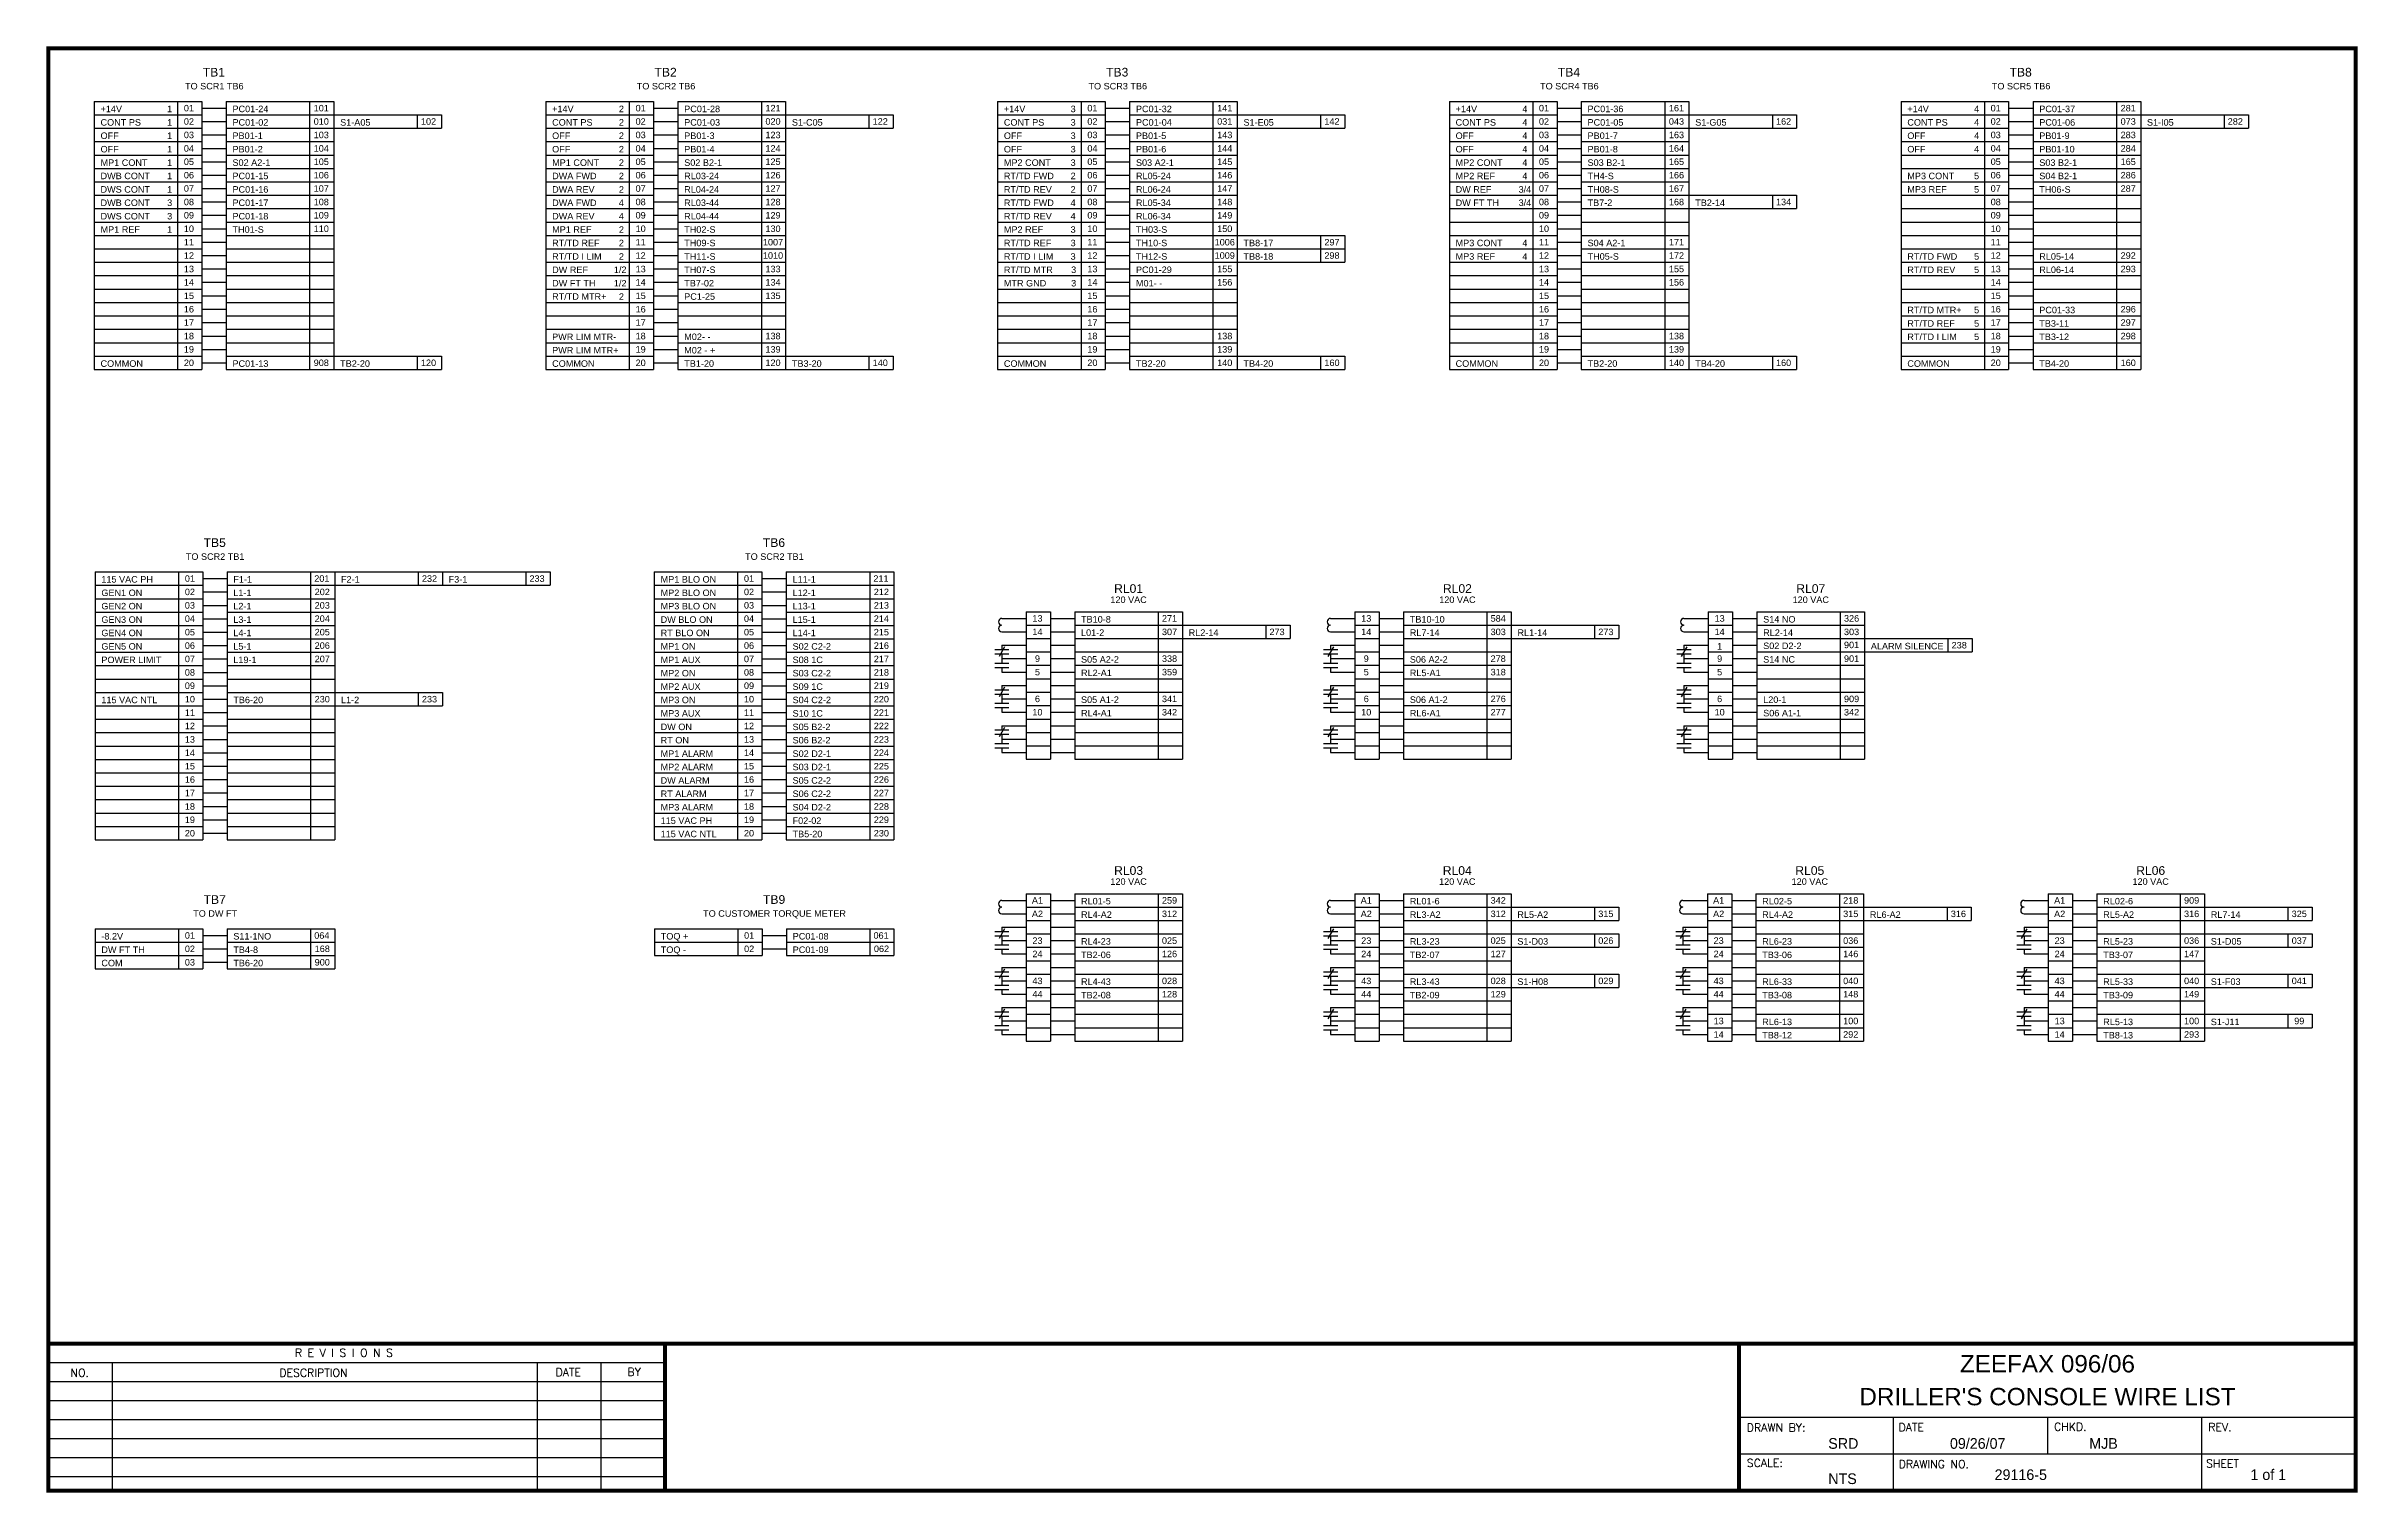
# Model space of a CAD drawing. Extents: x 0.9 to 17.6, y -2.5 to 7.9.
import ezdxf
from ezdxf.enums import TextEntityAlignment as Align

# ---------------------------------------------------------------- set-up
doc = ezdxf.new("R2010")
doc.units = 0
doc.header["$MEASUREMENT"] = 0
doc.layers.get('0').update_dxf_attribs({"linetype": 'CONTINUOUS'})
doc.layers.add('DRAWING', color=7, linetype='CONTINUOUS')
doc.styles.add('A1', font='A1.shx')
doc.styles.add('ROMAND', font='ROMAND.shx')
doc.styles.get("Standard").update_dxf_attribs({"font": 'ARIAL.TTF'})

msp = doc.modelspace()

# ---------------------------------------------------------------- texts
for s, height, style, p in [('R E V I S I O N S', 0.05763, 'ROMAND', (2.734, -1.531)), ('NO.', 0.0576, 'ROMAND', (1.116, -1.675)), ('DESCRIPTION', 0.05763, 'ROMAND', (2.622, -1.675)), ('DATE', 0.0576, 'ROMAND', (4.613, -1.671)), ('BY', 0.0576, 'ROMAND', (5.131, -1.669)), ('DRAWN BY:', 0.0576, 'ROMAND', (13.199, -2.07)), ('SRD', 0.0769, 'A1', (13.786, -2.194)), ('DATE', 0.0576, 'ROMAND', (14.293, -2.068)), ('09/26/07', 0.0769, 'A1', (14.663, -2.194)), ('CHKD.', 0.0576, 'ROMAND', (15.413, -2.064)), ('MJB', 0.0769, 'A1', (15.667, -2.194)), ('REV.', 0.0576, 'ROMAND', (16.525, -2.067)), ('SCALE:', 0.0576, 'ROMAND', (13.199, -2.325)), ('DRAWING NO.', 0.05763, 'ROMAND', (14.294, -2.333)), ('SHEET', 0.0576, 'ROMAND', (16.509, -2.329)), ('NTS', 0.0769, 'A1', (13.786, -2.448)), ('29116-5', 0.0769, 'A1', (14.985, -2.419)), ('1 of 1', 0.0769, 'A1', (16.829, -2.419))]:
    msp.add_text(s, height=height, dxfattribs=dict(style=style)).set_placement(p)
at = {"layer": 'DRAWING'}
for s, height, p in [('TB1', 0.0625, (2.15, 7.695)), ('TB2', 0.0625, (5.406, 7.695)), ('TB3', 0.0625, (8.661, 7.695)), ('TB4', 0.0625, (11.917, 7.695)), ('TB8', 0.0625, (15.173, 7.695)), ('TO SCR1 TB6', 0.04688, (2.153, 7.602)), ('TO SCR2 TB6', 0.04688, (5.409, 7.602)), ('TO SCR3 TB6', 0.04688, (8.665, 7.602)), ('TO SCR4 TB6', 0.04688, (11.92, 7.602)), ('TO SCR5 TB6', 0.04688, (15.176, 7.602)), ('TB5', 0.0625, (2.156, 4.305)), ('TB6', 0.0625, (6.187, 4.305)), ('TO SCR2 TB1', 0.04688, (2.159, 4.212)), ('TO SCR2 TB1', 0.04688, (6.19, 4.212)), ('TO DW FT', 0.0469, (2.159, 1.64)), ('TB7', 0.0625, (2.156, 1.733)), ('TO CUSTOMER TORQUE METER', 0.04688, (6.191, 1.64)), ('TB9', 0.0625, (6.188, 1.733))]:
    msp.add_text(s, height=height, dxfattribs=at).set_placement(p, align=Align.CENTER)
for s, height, p in [('+14V', 0.0469, (1.333, 7.438)), ('CONT PS', 0.0469, (1.333, 7.341)), ('1', 0.0469, (1.813, 7.438)), ('1', 0.0469, (1.813, 7.341)), ('PC01-24', 0.0469, (2.284, 7.438)), ('PC01-02', 0.0469, (2.284, 7.341)), ('S1-A05', 0.0469, (3.06, 7.341)), ('+14V', 0.0469, (4.588, 7.438)), ('CONT PS', 0.0469, (4.588, 7.341)), ('2', 0.0469, (5.069, 7.438)), ('2', 0.0469, (5.069, 7.341)), ('PC01-28', 0.0469, (5.54, 7.438)), ('PC01-03', 0.0469, (5.54, 7.341)), ('S1-C05', 0.0469, (6.316, 7.341)), ('+14V', 0.0469, (7.844, 7.438)), ('CONT PS', 0.0469, (7.844, 7.341)), ('3', 0.0469, (8.325, 7.438)), ('3', 0.0469, (8.325, 7.341)), ('PC01-32', 0.0469, (8.796, 7.438)), ('PC01-04', 0.0469, (8.796, 7.341)), ('S1-E05', 0.0469, (9.571, 7.341)), ('+14V', 0.0469, (11.1, 7.438)), ('CONT PS', 0.0469, (11.1, 7.341)), ('4', 0.0469, (11.581, 7.438)), ('4', 0.0469, (11.581, 7.341)), ('PC01-36', 0.0469, (12.051, 7.438)), ('PC01-05', 0.0469, (12.051, 7.341)), ('S1-G05', 0.0469, (12.827, 7.341)), ('+14V', 0.0469, (14.356, 7.438)), ('CONT PS', 0.0469, (14.356, 7.341)), ('4', 0.0469, (14.837, 7.438)), ('4', 0.0469, (14.837, 7.341)), ('PC01-37', 0.0469, (15.307, 7.438)), ('PC01-06', 0.0469, (15.307, 7.341)), ('S1-I05', 0.0469, (16.083, 7.341)), ('OFF', 0.0469, (1.333, 7.245)), ('OFF', 0.0469, (1.333, 7.148)), ('1', 0.0469, (1.813, 7.245)), ('1', 0.0469, (1.813, 7.148)), ('PB01-1', 0.0469, (2.284, 7.245)), ('PB01-2', 0.0469, (2.284, 7.148)), ('OFF', 0.0469, (4.588, 7.245)), ('OFF', 0.0469, (4.588, 7.148)), ('2', 0.0469, (5.069, 7.245)), ('2', 0.0469, (5.069, 7.148)), ('PB01-3', 0.0469, (5.54, 7.245)), ('PB01-4', 0.0469, (5.54, 7.148)), ('OFF', 0.0469, (7.844, 7.245)), ('OFF', 0.0469, (7.844, 7.148)), ('3', 0.0469, (8.325, 7.245)), ('3', 0.0469, (8.325, 7.148)), ('PB01-5', 0.0469, (8.796, 7.245)), ('PB01-6', 0.0469, (8.796, 7.148)), ('OFF', 0.0469, (11.1, 7.245)), ('OFF', 0.0469, (11.1, 7.148)), ('4', 0.0469, (11.581, 7.245)), ('4', 0.0469, (11.581, 7.148)), ('PB01-7', 0.0469, (12.051, 7.245)), ('PB01-8', 0.0469, (12.051, 7.148)), ('OFF', 0.0469, (14.356, 7.245)), ('OFF', 0.0469, (14.356, 7.148)), ('4', 0.0469, (14.837, 7.245)), ('4', 0.0469, (14.837, 7.148)), ('PB01-9', 0.0469, (15.307, 7.245)), ('PB01-10', 0.0469, (15.307, 7.148)), ('MP1 CONT', 0.0469, (1.333, 7.051)), ('DWB CONT', 0.0469, (1.333, 6.955)), ('1', 0.0469, (1.813, 7.051)), ('1', 0.0469, (1.813, 6.955)), ('S02 A2-1', 0.0469, (2.284, 7.051)), ('PC01-15', 0.0469, (2.284, 6.955)), ('MP1 CONT', 0.0469, (4.588, 7.051)), ('DWA FWD', 0.0469, (4.588, 6.955)), ('2', 0.0469, (5.069, 7.051)), ('2', 0.0469, (5.069, 6.955)), ('S02 B2-1', 0.0469, (5.54, 7.051)), ('RL03-24', 0.0469, (5.54, 6.955)), ('MP2 CONT', 0.0469, (7.844, 7.051)), ('RT/TD FWD', 0.0469, (7.844, 6.955)), ('3', 0.0469, (8.325, 7.051)), ('2', 0.0469, (8.325, 6.955)), ('S03 A2-1', 0.0469, (8.796, 7.051)), ('RL05-24', 0.0469, (8.796, 6.955)), ('MP2 CONT', 0.0469, (11.1, 7.051)), ('MP2 REF', 0.0469, (11.1, 6.955)), ('4', 0.0469, (11.581, 7.051)), ('4', 0.0469, (11.581, 6.955)), ('TH4-S', 0.0469, (12.051, 6.955)), ('S03 B2-1', 0.0469, (12.051, 7.051)), ('MP3 CONT', 0.0469, (14.356, 6.955)), ('5', 0.0469, (14.837, 6.955)), ('S03 B2-1', 0.0469, (15.307, 7.051)), ('S04 B2-1', 0.0469, (15.307, 6.955)), ('DWS CONT', 0.0469, (1.333, 6.858)), ('1', 0.0469, (1.813, 6.858)), ('PC01-16', 0.0469, (2.284, 6.858)), ('DWA REV', 0.0469, (4.588, 6.858)), ('2', 0.0469, (5.069, 6.858)), ('RL04-24', 0.0469, (5.54, 6.858)), ('RT/TD REV', 0.0469, (7.844, 6.858)), ('2', 0.0469, (8.325, 6.858)), ('RL06-24', 0.0469, (8.796, 6.858)), ('DW REF', 0.0469, (11.1, 6.858)), ('3/4', 0.0469, (11.554, 6.858)), ('TH08-S', 0.0469, (12.051, 6.858)), ('MP3 REF', 0.0469, (14.356, 6.858)), ('5', 0.0469, (14.837, 6.858)), ('TH06-S', 0.0469, (15.307, 6.858)), ('DWB CONT', 0.0469, (1.333, 6.762)), ('DWS CONT', 0.0469, (1.333, 6.665)), ('3', 0.0469, (1.813, 6.762)), ('3', 0.0469, (1.813, 6.665)), ('PC01-17', 0.0469, (2.284, 6.762)), ('PC01-18', 0.0469, (2.284, 6.665)), ('DWA FWD', 0.0469, (4.588, 6.762)), ('DWA REV', 0.0469, (4.588, 6.665)), ('4', 0.0469, (5.069, 6.762)), ('4', 0.0469, (5.069, 6.665)), ('RL03-44', 0.0469, (5.54, 6.762)), ('RL04-44', 0.0469, (5.54, 6.665)), ('RT/TD FWD', 0.0469, (7.844, 6.762)), ('RT/TD REV', 0.0469, (7.844, 6.665)), ('4', 0.0469, (8.325, 6.762)), ('4', 0.0469, (8.325, 6.665)), ('RL05-34', 0.0469, (8.796, 6.762)), ('RL06-34', 0.0469, (8.796, 6.665)), ('DW FT TH', 0.0469, (11.1, 6.762)), ('3/4', 0.0469, (11.554, 6.762)), ('TB7-2', 0.0469, (12.051, 6.762)), ('TB2-14', 0.0469, (12.827, 6.762)), ('MP1 REF', 0.0469, (1.333, 6.569)), ('1', 0.0469, (1.813, 6.569)), ('TH01-S', 0.0469, (2.284, 6.569)), ('MP1 REF', 0.0469, (4.588, 6.569)), ('RT/TD REF', 0.0469, (4.588, 6.472)), ('2', 0.0469, (5.069, 6.569)), ('2', 0.0469, (5.069, 6.472)), ('TH02-S', 0.0469, (5.54, 6.569)), ('TH09-S', 0.0469, (5.54, 6.472)), ('MP2 REF', 0.0469, (7.844, 6.569)), ('RT/TD REF', 0.0469, (7.844, 6.472)), ('3', 0.0469, (8.325, 6.569)), ('3', 0.0469, (8.325, 6.472)), ('TH03-S', 0.0469, (8.796, 6.569)), ('TH10-S', 0.0469, (8.796, 6.472)), ('TB8-17', 0.0469, (9.571, 6.472)), ('MP3 CONT', 0.0469, (11.1, 6.472)), ('4', 0.0469, (11.581, 6.472)), ('S04 A2-1', 0.0469, (12.051, 6.472)), ('RT/TD I LIM', 0.04688, (4.588, 6.375)), ('2', 0.0469, (5.069, 6.375)), ('TH11-S', 0.0469, (5.54, 6.375)), ('RT/TD I LIM', 0.04688, (7.844, 6.375)), ('3', 0.0469, (8.325, 6.375)), ('TH12-S', 0.0469, (8.796, 6.375)), ('TB8-18', 0.0469, (9.571, 6.375)), ('MP3 REF', 0.0469, (11.1, 6.375)), ('4', 0.0469, (11.581, 6.375)), ('TH05-S', 0.0469, (12.051, 6.375)), ('RT/TD FWD', 0.0469, (14.356, 6.375)), ('5', 0.0469, (14.837, 6.375)), ('RL05-14', 0.0469, (15.307, 6.375)), ('DW REF', 0.0469, (4.588, 6.279)), ('DW FT TH', 0.0469, (4.588, 6.182)), ('1/2', 0.0469, (5.033, 6.279)), ('1/2', 0.0469, (5.033, 6.182)), ('TH07-S', 0.0469, (5.54, 6.279)), ('TB7-02', 0.0469, (5.54, 6.182)), ('RT/TD MTR', 0.0469, (7.844, 6.279)), ('MTR GND', 0.0469, (7.844, 6.182)), ('3', 0.0469, (8.329, 6.279)), ('3', 0.0469, (8.329, 6.182)), ('PC01-29', 0.0469, (8.796, 6.279)), ('M01- -', 0.0469, (8.796, 6.182)), ('RT/TD REV', 0.0469, (14.356, 6.279)), ('5', 0.0469, (14.837, 6.279)), ('RL06-14', 0.0469, (15.307, 6.279)), ('RT/TD MTR+', 0.0469, (4.588, 6.086)), ('2', 0.0469, (5.069, 6.086)), ('PC1-25', 0.0469, (5.54, 6.086)), ('RT/TD MTR+', 0.0469, (14.356, 5.989)), ('5', 0.0469, (14.837, 5.989)), ('PC01-33', 0.0469, (15.307, 5.989)), ('PWR LIM MTR-', 0.04688, (4.588, 5.796)), ('M02- -', 0.0469, (5.54, 5.796)), ('RT/TD REF', 0.0469, (14.356, 5.892)), ('RT/TD I LIM', 0.04688, (14.356, 5.796)), ('5', 0.0469, (14.837, 5.892)), ('5', 0.0469, (14.837, 5.796)), ('TB3-11', 0.0469, (15.307, 5.892)), ('TB3-12', 0.0469, (15.307, 5.796)), ('PWR LIM MTR+', 0.04688, (4.588, 5.699)), ('M02 - +', 0.0469, (5.54, 5.699)), ('COMMON', 0.0469, (1.333, 5.603)), ('PC01-13', 0.0469, (2.284, 5.603)), ('TB2-20', 0.0469, (3.06, 5.603)), ('COMMON', 0.0469, (4.588, 5.603)), ('TB1-20', 0.0469, (5.54, 5.603)), ('TB3-20', 0.0469, (6.316, 5.603)), ('COMMON', 0.0469, (7.844, 5.603)), ('TB2-20', 0.0469, (8.796, 5.603)), ('TB4-20', 0.0469, (9.571, 5.603)), ('COMMON', 0.0469, (11.1, 5.603)), ('TB2-20', 0.0469, (12.051, 5.603)), ('TB4-20', 0.0469, (12.827, 5.603)), ('COMMON', 0.0469, (14.356, 5.603)), ('TB4-20', 0.0469, (15.307, 5.603)), ('GEN1 ON', 0.0469, (1.339, 3.951)), ('115 VAC PH', 0.0469, (1.339, 4.048)), ('F1-1', 0.0469, (2.29, 4.048)), ('F2-1', 0.0469, (3.066, 4.048)), ('F3-1', 0.0469, (3.842, 4.048)), ('MP1 BLO ON', 0.0469, (5.37, 4.048)), ('MP2 BLO ON', 0.0469, (5.37, 3.951)), ('L11-1', 0.0469, (6.321, 4.048)), ('L12-1', 0.0469, (6.321, 3.951)), ('GEN2 ON', 0.0469, (1.339, 3.855)), ('L1-1', 0.0469, (2.29, 3.951)), ('L2-1', 0.0469, (2.29, 3.855)), ('MP3 BLO ON', 0.0469, (5.37, 3.855)), ('L13-1', 0.0469, (6.321, 3.855)), ('GEN3 ON', 0.0469, (1.339, 3.758)), ('GEN4 ON', 0.0469, (1.339, 3.662)), ('L3-1', 0.0469, (2.29, 3.758)), ('L4-1', 0.0469, (2.29, 3.662)), ('DW BLO ON', 0.0469, (5.37, 3.758)), ('RT BLO ON', 0.0469, (5.37, 3.662)), ('L15-1', 0.0469, (6.321, 3.758)), ('L14-1', 0.0469, (6.321, 3.662)), ('RL2-14', 0.0469, (9.176, 3.664)), ('RL1-14', 0.0469, (11.546, 3.664)), ('GEN5 ON', 0.0469, (1.339, 3.565)), ('POWER LIMIT', 0.04688, (1.339, 3.468)), ('L5-1', 0.0469, (2.29, 3.565)), ('L19-1', 0.0469, (2.29, 3.468)), ('MP1 ON', 0.0469, (5.37, 3.565)), ('MP1 AUX', 0.0469, (5.37, 3.468)), ('S02 C2-2', 0.0469, (6.321, 3.565)), ('S08 1C', 0.0469, (6.321, 3.468)), ('ALARM SILENCE', 0.04688, (14.093, 3.567)), ('MP2 ON', 0.0469, (5.37, 3.372)), ('S03 C2-2', 0.0469, (6.321, 3.372)), ('115 VAC NTL', 0.04688, (1.339, 3.179)), ('TB6-20', 0.0469, (2.29, 3.179)), ('L1-2', 0.0469, (3.066, 3.179)), ('MP2 AUX', 0.0469, (5.37, 3.275)), ('MP3 ON', 0.0469, (5.37, 3.179)), ('S09 1C', 0.0469, (6.321, 3.275)), ('S04 C2-2', 0.0469, (6.321, 3.179)), ('MP3 AUX', 0.0469, (5.37, 3.082)), ('DW ON', 0.0469, (5.37, 2.985)), ('S10 1C', 0.0469, (6.321, 3.082)), ('S05 B2-2', 0.0469, (6.321, 2.985)), ('RT ON', 0.0469, (5.37, 2.889)), ('MP1 ALARM', 0.0469, (5.37, 2.792)), ('S06 B2-2', 0.0469, (6.321, 2.889)), ('S02 D2-1', 0.0469, (6.321, 2.792)), ('MP2 ALARM', 0.0469, (5.37, 2.696)), ('S03 D2-1', 0.0469, (6.321, 2.696)), ('DW ALARM', 0.0469, (5.37, 2.599)), ('RT ALARM', 0.0469, (5.37, 2.503)), ('S05 C2-2', 0.0469, (6.321, 2.599)), ('S06 C2-2', 0.0469, (6.321, 2.503)), ('MP3 ALARM', 0.0469, (5.37, 2.406)), ('115 VAC PH', 0.0469, (5.37, 2.309)), ('S04 D2-2', 0.0469, (6.321, 2.406)), ('F02-02', 0.0469, (6.321, 2.309)), ('115 VAC NTL', 0.04688, (5.37, 2.213)), ('TB5-20', 0.0469, (6.321, 2.213)), ('RL5-A2', 0.0469, (11.545, 1.632)), ('RL6-A2', 0.0469, (14.086, 1.632)), ('RL7-14', 0.0469, (16.543, 1.632)), ('-8.2V', 0.0469, (1.339, 1.476)), ('S11-1NO', 0.0469, (2.29, 1.476)), ('TOQ +', 0.0469, (5.371, 1.476)), ('PC01-08', 0.0469, (6.322, 1.476)), ('DW FT TH', 0.0469, (1.339, 1.379)), ('TB4-8', 0.0469, (2.29, 1.379)), ('TOQ -', 0.0469, (5.371, 1.379)), ('PC01-09', 0.0469, (6.322, 1.379)), ('S1-D03', 0.0469, (11.545, 1.439)), ('S1-D05', 0.0469, (16.543, 1.439)), ('COM', 0.0469, (1.339, 1.283)), ('TB6-20', 0.0469, (2.29, 1.283)), ('S1-H08', 0.0469, (11.545, 1.149)), ('S1-F03', 0.0469, (16.543, 1.149)), ('S1-J11', 0.0469, (16.543, 0.859))]:
    msp.add_text(s, height=height, dxfattribs=at).set_placement(p)
for s, p in [('01', (1.97, 7.467)), ('02', (1.97, 7.371)), ('010', (2.924, 7.371)), ('101', (2.924, 7.467)), ('102', (3.697, 7.371)), ('01', (5.226, 7.467)), ('02', (5.226, 7.371)), ('020', (6.18, 7.371)), ('121', (6.18, 7.467)), ('122', (6.953, 7.371)), ('01', (8.482, 7.467)), ('02', (8.482, 7.371)), ('031', (9.436, 7.371)), ('141', (9.436, 7.467)), ('142', (10.209, 7.371)), ('01', (11.737, 7.467)), ('02', (11.737, 7.371)), ('043', (12.692, 7.371)), ('161', (12.692, 7.467)), ('162', (13.464, 7.371)), ('01', (14.993, 7.467)), ('02', (14.993, 7.371)), ('281', (15.948, 7.467)), ('073', (15.948, 7.371)), ('282', (16.72, 7.371)), ('03', (1.97, 7.274)), ('04', (1.97, 7.177)), ('103', (2.924, 7.274)), ('104', (2.924, 7.177)), ('03', (5.226, 7.274)), ('04', (5.226, 7.177)), ('123', (6.18, 7.274)), ('124', (6.18, 7.177)), ('03', (8.482, 7.274)), ('04', (8.482, 7.177)), ('143', (9.436, 7.274)), ('144', (9.436, 7.177)), ('03', (11.737, 7.274)), ('04', (11.737, 7.177)), ('163', (12.692, 7.274)), ('164', (12.692, 7.177)), ('03', (14.993, 7.274)), ('04', (14.993, 7.177)), ('283', (15.948, 7.274)), ('284', (15.948, 7.177)), ('05', (1.97, 7.081)), ('06', (1.97, 6.984)), ('105', (2.924, 7.081)), ('106', (2.924, 6.984)), ('05', (5.226, 7.081)), ('06', (5.226, 6.984)), ('125', (6.18, 7.081)), ('126', (6.18, 6.984)), ('05', (8.482, 7.081)), ('06', (8.482, 6.984)), ('145', (9.436, 7.081)), ('146', (9.436, 6.984)), ('05', (11.737, 7.081)), ('06', (11.737, 6.984)), ('165', (12.692, 7.081)), ('166', (12.692, 6.984)), ('05', (14.993, 7.081)), ('06', (14.993, 6.984)), ('286', (15.948, 6.984)), ('165', (15.948, 7.081)), ('07', (1.97, 6.888)), ('107', (2.924, 6.888)), ('07', (5.226, 6.888)), ('127', (6.18, 6.888)), ('07', (8.482, 6.888)), ('147', (9.436, 6.888)), ('07', (11.737, 6.888)), ('167', (12.692, 6.888)), ('07', (14.993, 6.888)), ('287', (15.948, 6.888)), ('08', (1.97, 6.791)), ('09', (1.97, 6.695)), ('108', (2.924, 6.791)), ('109', (2.924, 6.695)), ('08', (5.226, 6.791)), ('09', (5.226, 6.695)), ('128', (6.18, 6.791)), ('129', (6.18, 6.695)), ('08', (8.482, 6.791)), ('09', (8.482, 6.695)), ('148', (9.436, 6.791)), ('149', (9.436, 6.695)), ('08', (11.737, 6.791)), ('09', (11.737, 6.695)), ('168', (12.692, 6.791)), ('134', (13.464, 6.791)), ('08', (14.993, 6.791)), ('09', (14.993, 6.695)), ('10', (1.97, 6.598)), ('11', (1.97, 6.501)), ('110', (2.924, 6.598)), ('10', (5.226, 6.598)), ('11', (5.226, 6.501)), ('1007', (6.18, 6.501)), ('130', (6.18, 6.598)), ('10', (8.482, 6.598)), ('11', (8.482, 6.501)), ('1006', (9.436, 6.501)), ('150', (9.436, 6.598)), ('297', (10.209, 6.501)), ('10', (11.737, 6.598)), ('11', (11.737, 6.501)), ('171', (12.692, 6.501)), ('10', (14.993, 6.598)), ('11', (14.993, 6.501)), ('12', (1.97, 6.405)), ('13', (1.97, 6.308)), ('12', (5.226, 6.405)), ('13', (5.226, 6.308)), ('1010', (6.18, 6.405)), ('133', (6.18, 6.308)), ('12', (8.482, 6.405)), ('13', (8.482, 6.308)), ('1009', (9.436, 6.405)), ('155', (9.436, 6.308)), ('298', (10.209, 6.405)), ('12', (11.737, 6.405)), ('13', (11.737, 6.308)), ('172', (12.692, 6.405)), ('155', (12.692, 6.308)), ('12', (14.993, 6.405)), ('13', (14.993, 6.308)), ('292', (15.948, 6.405)), ('293', (15.948, 6.308)), ('14', (1.97, 6.212)), ('14', (5.226, 6.212)), ('134', (6.18, 6.212)), ('14', (8.482, 6.212)), ('156', (9.436, 6.212)), ('14', (11.737, 6.212)), ('156', (12.692, 6.212)), ('14', (14.993, 6.212)), ('15', (1.97, 6.115)), ('16', (1.97, 6.018)), ('15', (5.226, 6.115)), ('16', (5.226, 6.018)), ('135', (6.18, 6.115)), ('15', (8.482, 6.115)), ('16', (8.482, 6.018)), ('15', (11.737, 6.115)), ('16', (11.737, 6.018)), ('15', (14.993, 6.115)), ('16', (14.993, 6.018)), ('296', (15.948, 6.018)), ('17', (1.97, 5.922)), ('18', (1.97, 5.825)), ('17', (5.226, 5.922)), ('18', (5.226, 5.825)), ('138', (6.18, 5.825)), ('17', (8.482, 5.922)), ('18', (8.482, 5.825)), ('138', (9.436, 5.825)), ('17', (11.737, 5.922)), ('18', (11.737, 5.825)), ('138', (12.692, 5.825)), ('17', (14.993, 5.922)), ('18', (14.993, 5.825)), ('297', (15.948, 5.922)), ('298', (15.948, 5.825)), ('19', (1.97, 5.729)), ('19', (5.226, 5.729)), ('139', (6.18, 5.729)), ('19', (8.482, 5.729)), ('139', (9.436, 5.729)), ('19', (11.737, 5.729)), ('139', (12.692, 5.729)), ('19', (14.993, 5.729)), ('20', (1.97, 5.632)), ('908', (2.924, 5.632)), ('120', (3.697, 5.632)), ('20', (5.226, 5.632)), ('120', (6.18, 5.632)), ('140', (6.953, 5.632)), ('20', (8.482, 5.632)), ('140', (9.436, 5.632)), ('160', (10.209, 5.632)), ('20', (11.737, 5.632)), ('140', (12.692, 5.632)), ('160', (13.464, 5.632)), ('20', (14.993, 5.632)), ('160', (15.948, 5.632)), ('01', (1.977, 4.077)), ('02', (1.977, 3.981)), ('201', (2.928, 4.077)), ('202', (2.931, 3.981)), ('232', (3.704, 4.077)), ('233', (4.479, 4.077)), ('01', (6.007, 4.077)), ('02', (6.007, 3.981)), ('211', (6.958, 4.077)), ('212', (6.961, 3.981)), ('03', (1.977, 3.884)), ('203', (2.931, 3.884)), ('03', (6.007, 3.884)), ('213', (6.961, 3.884)), ('04', (1.977, 3.788)), ('05', (1.977, 3.691)), ('204', (2.931, 3.788)), ('205', (2.931, 3.691)), ('04', (6.007, 3.788)), ('05', (6.007, 3.691)), ('214', (6.961, 3.788)), ('215', (6.961, 3.691)), ('273', (9.813, 3.693)), ('273', (12.183, 3.693)), ('06', (1.977, 3.594)), ('07', (1.977, 3.498)), ('206', (2.931, 3.594)), ('207', (2.931, 3.498)), ('06', (6.007, 3.594)), ('07', (6.007, 3.498)), ('216', (6.961, 3.594)), ('217', (6.961, 3.498)), ('238', (14.73, 3.597)), ('08', (1.977, 3.401)), ('08', (6.007, 3.401)), ('218', (6.961, 3.401)), ('09', (1.977, 3.305)), ('10', (1.977, 3.208)), ('230', (2.931, 3.208)), ('233', (3.704, 3.208)), ('09', (6.007, 3.305)), ('10', (6.007, 3.208)), ('219', (6.961, 3.305)), ('220', (6.961, 3.208)), ('11', (1.977, 3.111)), ('12', (1.977, 3.015)), ('11', (6.007, 3.111)), ('12', (6.007, 3.015)), ('221', (6.961, 3.111)), ('222', (6.961, 3.015)), ('13', (1.977, 2.918)), ('14', (1.977, 2.822)), ('13', (6.007, 2.918)), ('14', (6.007, 2.822)), ('223', (6.961, 2.918)), ('224', (6.961, 2.822)), ('15', (1.977, 2.725)), ('15', (6.007, 2.725)), ('225', (6.961, 2.725)), ('16', (1.977, 2.629)), ('17', (1.977, 2.532)), ('16', (6.007, 2.629)), ('17', (6.007, 2.532)), ('226', (6.961, 2.629)), ('227', (6.961, 2.532)), ('18', (1.977, 2.435)), ('19', (1.977, 2.339)), ('18', (6.007, 2.435)), ('19', (6.007, 2.339)), ('228', (6.961, 2.435)), ('229', (6.961, 2.339)), ('20', (1.977, 2.242)), ('20', (6.007, 2.242)), ('230', (6.961, 2.242)), ('315', (12.183, 1.661)), ('316', (14.724, 1.661)), ('325', (17.181, 1.661)), ('01', (1.977, 1.505)), ('064', (2.928, 1.505)), ('01', (6.008, 1.505)), ('061', (6.959, 1.505)), ('02', (1.977, 1.409)), ('03', (1.977, 1.312)), ('900', (2.931, 1.312)), ('168', (2.931, 1.409)), ('02', (6.008, 1.409)), ('062', (6.962, 1.409)), ('026', (12.183, 1.468)), ('037', (17.181, 1.468)), ('029', (12.183, 1.178)), ('041', (17.181, 1.178)), ('99', (17.181, 0.889))]:
    msp.add_text(s, height=0.0469, dxfattribs=at).set_placement(p, align=Align.MIDDLE_CENTER)
at = {"layer": 'DRAWING', "color": 7}
for s, height, p in [('RL01', 0.0625, (8.743, 3.974)), ('RL02', 0.0625, (11.113, 3.974)), ('RL07', 0.0625, (13.66, 3.974)), ('120 VAC', 0.0469, (8.743, 3.901)), ('120 VAC', 0.0469, (11.113, 3.901)), ('120 VAC', 0.0469, (13.66, 3.901)), ('RL03', 0.0625, (8.743, 1.942)), ('RL04', 0.0625, (11.112, 1.942)), ('RL05', 0.0625, (13.653, 1.942)), ('RL06', 0.0625, (16.11, 1.942)), ('120 VAC', 0.0469, (8.743, 1.87)), ('120 VAC', 0.0469, (11.112, 1.87)), ('120 VAC', 0.0469, (13.653, 1.87)), ('120 VAC', 0.0469, (16.11, 1.87))]:
    msp.add_text(s, height=height, dxfattribs=at).set_placement(p, align=Align.CENTER)
for s, p in [('13', (8.086, 3.79)), ('14', (8.086, 3.693)), ('307', (9.038, 3.693)), ('271', (9.038, 3.79)), ('13', (10.456, 3.79)), ('14', (10.456, 3.693)), ('584', (11.407, 3.79)), ('303', (11.407, 3.693)), ('13', (13.003, 3.79)), ('14', (13.003, 3.693)), ('326', (13.954, 3.79)), ('303', (13.954, 3.693)), ('9', (8.086, 3.5)), ('338', (9.038, 3.5)), ('9', (10.456, 3.5)), ('278', (11.407, 3.5)), ('9', (13.003, 3.5)), ('1', (13.003, 3.589)), ('901', (13.954, 3.599)), ('901', (13.954, 3.5)), ('5', (8.086, 3.403)), ('359', (9.038, 3.403)), ('5', (10.456, 3.403)), ('318', (11.407, 3.403)), ('5', (13.003, 3.403)), ('6', (8.086, 3.21)), ('341', (9.038, 3.21)), ('6', (10.456, 3.21)), ('276', (11.407, 3.21)), ('6', (13.003, 3.21)), ('909', (13.954, 3.21)), ('10', (8.086, 3.114)), ('342', (9.038, 3.114)), ('10', (10.456, 3.114)), ('277', (11.407, 3.114)), ('10', (13.003, 3.114)), ('342', (13.954, 3.114)), ('A1', (8.086, 1.758)), ('A2', (8.086, 1.661)), ('312', (9.038, 1.661)), ('259', (9.038, 1.758)), ('A1', (10.456, 1.758)), ('A2', (10.456, 1.661)), ('342', (11.407, 1.758)), ('312', (11.407, 1.661)), ('A1', (12.996, 1.758)), ('A2', (12.996, 1.661)), ('218', (13.948, 1.758)), ('315', (13.948, 1.661)), ('A1', (15.454, 1.758)), ('A2', (15.454, 1.661)), ('909', (16.405, 1.758)), ('316', (16.405, 1.661)), ('23', (8.086, 1.468)), ('24', (8.086, 1.372)), ('025', (9.038, 1.468)), ('126', (9.038, 1.372)), ('23', (10.456, 1.468)), ('24', (10.456, 1.372)), ('025', (11.407, 1.468)), ('127', (11.407, 1.372)), ('23', (12.996, 1.468)), ('24', (12.996, 1.372)), ('036', (13.948, 1.468)), ('146', (13.948, 1.372)), ('23', (15.454, 1.468)), ('24', (15.454, 1.372)), ('036', (16.405, 1.468)), ('147', (16.405, 1.372)), ('43', (8.086, 1.178)), ('028', (9.038, 1.178)), ('43', (10.456, 1.178)), ('028', (11.407, 1.178)), ('43', (12.996, 1.178)), ('040', (13.948, 1.178)), ('43', (15.454, 1.178)), ('040', (16.405, 1.178)), ('44', (8.086, 1.082)), ('128', (9.038, 1.082)), ('44', (10.456, 1.082)), ('129', (11.407, 1.082)), ('44', (12.996, 1.082)), ('148', (13.948, 1.082)), ('44', (15.454, 1.082)), ('149', (16.405, 1.082)), ('13', (12.996, 0.889)), ('100', (13.948, 0.889)), ('13', (15.454, 0.889)), ('100', (16.405, 0.889)), ('14', (12.996, 0.792)), ('292', (13.948, 0.792)), ('14', (15.454, 0.792)), ('293', (16.405, 0.792))]:
    msp.add_text(s, height=0.0469, dxfattribs=at).set_placement(p, align=Align.MIDDLE_CENTER)
for s, p in [('TB10-8', (8.4, 3.76)), ('L01-2', (8.4, 3.664)), ('TB10-10', (10.77, 3.76)), ('RL7-14', (10.77, 3.664)), ('S14 NO', (13.317, 3.76)), ('RL2-14', (13.317, 3.664)), ('S05 A2-2', (8.4, 3.471)), ('S06 A2-2', (10.77, 3.471)), ('S02 D2-2', (13.317, 3.569)), ('S14 NC', (13.317, 3.471)), ('RL2-A1', (8.4, 3.374)), ('RL5-A1', (10.77, 3.374)), ('S05 A1-2', (8.4, 3.181)), ('S06 A1-2', (10.77, 3.181)), ('L20-1', (13.317, 3.181)), ('RL4-A1', (8.4, 3.084)), ('RL6-A1', (10.77, 3.084)), ('S06 A1-1', (13.317, 3.084)), ('RL01-5', (8.4, 1.729)), ('RL4-A2', (8.4, 1.632)), ('RL01-6', (10.77, 1.729)), ('RL3-A2', (10.77, 1.632)), ('RL02-5', (13.31, 1.729)), ('RL4-A2', (13.31, 1.632)), ('RL02-6', (15.768, 1.729)), ('RL5-A2', (15.768, 1.632)), ('TB2-06', (8.4, 1.342)), ('RL4-23', (8.4, 1.439)), ('TB2-07', (10.77, 1.342)), ('RL3-23', (10.77, 1.439)), ('TB3-06', (13.31, 1.342)), ('RL6-23', (13.31, 1.439)), ('TB3-07', (15.768, 1.342)), ('RL5-23', (15.768, 1.439)), ('RL4-43', (8.4, 1.149)), ('RL3-43', (10.77, 1.149)), ('RL6-33', (13.31, 1.149)), ('RL5-33', (15.768, 1.149)), ('TB2-08', (8.4, 1.052)), ('TB2-09', (10.77, 1.052)), ('TB3-08', (13.31, 1.052)), ('TB3-09', (15.768, 1.052)), ('RL6-13', (13.31, 0.859)), ('RL5-13', (15.768, 0.859)), ('TB8-12', (13.31, 0.763)), ('TB8-13', (15.768, 0.763))]:
    msp.add_text(s, height=0.0469, dxfattribs=at).set_placement(p)
at = {"layer": 'DRAWING', "linetype": 'ByBlock'}
for s, p in [('ZEEFAX 096/06', (15.366, -1.581)), ("DRILLER'S CONSOLE WIRE LIST", (15.366, -1.818))]:
    msp.add_text(s, height=0.125, dxfattribs=at).set_placement(p, align=Align.MIDDLE_CENTER)

# ---------------------------------------------------------------- blocks, each defined once
blk = doc.blocks.new('npcap')
for p, q in [((0, 0.051), (0, -0.051)), ((0.031, 0.051), (0.031, -0.051))]:
    blk.add_line(p, q)
blk = doc.blocks.new('N_C_contact')
for p, q in [((0.051, 0.031), (-0.051, 0.031)), ((0.051, 0), (-0.051, 0)), ((-0.02, -0.019), (0.02, 0.05))]:
    blk.add_line(p, q)

# ---------------------------------------------------------------- linework, layer by layer
at = {"color": 4}
for p, q in [((0.956, -1.436), (0.956, -2.496)), ((0.956, -1.573), (5.401, -1.573)), ((1.417, -1.573), (1.417, -2.496)), ((4.479, -1.573), (4.479, -2.496)), ((4.94, -1.573), (4.94, -2.496))]:
    msp.add_line(p, q, dxfattribs=at)
at = {"color": 3}
for p, q in [((0.956, -1.71), (5.401, -1.71)), ((0.956, -1.847), (5.401, -1.847)), ((0.956, -1.984), (5.401, -1.984)), ((13.143, -1.966), (17.588, -1.966)), ((14.254, -1.966), (14.254, -2.496)), ((15.366, -1.966), (15.366, -2.231)), ((16.477, -1.966), (16.477, -2.496)), ((0.956, -2.121), (5.401, -2.121)), ((0.956, -2.257), (5.401, -2.257)), ((13.143, -2.231), (17.588, -2.231)), ((0.956, -2.394), (5.401, -2.394))]:
    msp.add_line(p, q, dxfattribs=at)
at = {"color": 4, "const_width": 0.0288}
msp.add_lwpolyline([(17.588, -2.496), (17.588, 7.899), (0.956, 7.899), (0.956, -2.496)], close=True, dxfattribs=at)
for points in [[(0.956, -1.436), (17.588, -1.436)], [(5.401, -1.436), (5.401, -2.496)], [(13.143, -2.496), (13.143, -1.436)]]:
    msp.add_lwpolyline(points, dxfattribs=at)
at = {"layer": 'DRAWING'}
for p, q in [((1.288, 7.515), (1.288, 5.584)), ((1.288, 7.515), (2.063, 7.515)), ((1.888, 7.515), (1.888, 5.584)), ((2.063, 7.515), (2.063, 5.584)), ((2.239, 7.515), (2.239, 5.584)), ((2.239, 7.515), (3.015, 7.515)), ((2.239, 7.515), (2.239, 7.419)), ((2.84, 7.515), (2.84, 5.584)), ((3.015, 7.515), (3.015, 5.584)), ((4.543, 7.515), (4.543, 5.584)), ((4.543, 7.515), (5.319, 7.515)), ((5.144, 7.515), (5.144, 5.584)), ((5.319, 7.515), (5.319, 5.584)), ((5.495, 7.515), (6.27, 7.515)), ((5.495, 7.515), (5.495, 5.584)), ((5.495, 7.515), (5.495, 7.419)), ((6.096, 7.515), (6.096, 5.584)), ((6.27, 7.515), (6.27, 5.584)), ((7.799, 7.515), (7.799, 5.584)), ((7.799, 7.515), (8.575, 7.515)), ((8.4, 7.515), (8.4, 5.584)), ((8.575, 7.515), (8.575, 5.584)), ((8.75, 7.515), (8.75, 5.584)), ((8.75, 7.515), (9.526, 7.515)), ((8.75, 7.515), (8.75, 7.419)), ((9.351, 7.515), (9.351, 5.584)), ((9.526, 7.515), (9.526, 5.584)), ((11.055, 7.515), (11.055, 5.584)), ((11.055, 7.515), (11.831, 7.515)), ((11.656, 7.515), (11.656, 5.584)), ((11.831, 7.515), (11.831, 5.584)), ((12.006, 7.515), (12.006, 5.584)), ((12.006, 7.515), (12.782, 7.515)), ((12.006, 7.515), (12.006, 7.419)), ((12.607, 7.515), (12.607, 5.584)), ((12.782, 7.515), (12.782, 5.584)), ((14.311, 7.515), (14.311, 5.584)), ((14.311, 7.515), (15.086, 7.515)), ((14.912, 7.515), (14.912, 5.584)), ((15.086, 7.515), (15.086, 5.584)), ((15.262, 7.515), (15.262, 5.584)), ((15.262, 7.515), (16.038, 7.515)), ((15.262, 7.515), (15.262, 7.419)), ((15.863, 7.515), (15.863, 5.584)), ((16.038, 7.515), (16.038, 5.584)), ((1.288, 7.419), (2.063, 7.419)), ((2.063, 7.467), (2.239, 7.467)), ((2.063, 7.371), (2.239, 7.371)), ((2.239, 7.419), (3.015, 7.419)), ((3.015, 7.419), (3.015, 7.322)), ((3.015, 7.419), (3.015, 7.322)), ((3.015, 7.419), (3.79, 7.419)), ((3.616, 7.419), (3.616, 7.322)), ((3.79, 7.419), (3.79, 7.322)), ((3.79, 7.419), (3.79, 7.322)), ((4.543, 7.419), (5.319, 7.419)), ((5.319, 7.467), (5.495, 7.467)), ((5.319, 7.371), (5.495, 7.371)), ((5.495, 7.419), (6.27, 7.419)), ((6.27, 7.419), (7.046, 7.419)), ((6.27, 7.419), (6.27, 7.322)), ((6.27, 7.419), (6.27, 7.322)), ((6.871, 7.419), (6.871, 7.322)), ((7.046, 7.419), (7.046, 7.322)), ((7.046, 7.419), (7.046, 7.322)), ((7.799, 7.419), (8.575, 7.419)), ((8.575, 7.467), (8.75, 7.467)), ((8.575, 7.371), (8.75, 7.371)), ((8.75, 7.419), (9.526, 7.419)), ((9.526, 7.419), (10.302, 7.419)), ((9.526, 7.419), (9.526, 7.322)), ((9.526, 7.419), (9.526, 7.322)), ((10.127, 7.419), (10.127, 7.322)), ((10.302, 7.419), (10.302, 7.322)), ((10.302, 7.419), (10.302, 7.322)), ((11.055, 7.419), (11.831, 7.419)), ((11.831, 7.467), (12.006, 7.467)), ((11.831, 7.371), (12.006, 7.371)), ((12.006, 7.419), (12.782, 7.419)), ((12.782, 7.419), (13.558, 7.419)), ((12.782, 7.419), (12.782, 7.322)), ((12.782, 7.419), (12.782, 7.322)), ((13.383, 7.419), (13.383, 7.322)), ((13.558, 7.419), (13.558, 7.322)), ((13.558, 7.419), (13.558, 7.322)), ((14.311, 7.419), (15.086, 7.419)), ((15.086, 7.467), (15.262, 7.467)), ((15.086, 7.371), (15.262, 7.371)), ((15.262, 7.419), (16.038, 7.419)), ((16.038, 7.419), (16.814, 7.419)), ((16.038, 7.419), (16.038, 7.322)), ((16.038, 7.419), (16.038, 7.322)), ((16.639, 7.419), (16.639, 7.322)), ((16.814, 7.419), (16.814, 7.322)), ((16.814, 7.419), (16.814, 7.322)), ((1.288, 7.322), (2.063, 7.322)), ((1.288, 7.226), (2.063, 7.226)), ((2.063, 7.274), (2.239, 7.274)), ((2.063, 7.177), (2.239, 7.177)), ((2.239, 7.322), (3.015, 7.322)), ((2.239, 7.226), (3.015, 7.226)), ((3.015, 7.322), (3.79, 7.322)), ((4.543, 7.322), (5.319, 7.322)), ((4.543, 7.226), (5.319, 7.226)), ((5.319, 7.274), (5.495, 7.274)), ((5.319, 7.177), (5.495, 7.177)), ((5.495, 7.322), (6.27, 7.322)), ((5.495, 7.226), (6.27, 7.226)), ((6.27, 7.322), (7.046, 7.322)), ((7.799, 7.322), (8.575, 7.322)), ((7.799, 7.226), (8.575, 7.226)), ((8.575, 7.274), (8.75, 7.274)), ((8.575, 7.177), (8.75, 7.177)), ((8.75, 7.322), (9.526, 7.322)), ((8.75, 7.226), (9.526, 7.226)), ((9.526, 7.322), (10.302, 7.322)), ((11.055, 7.322), (11.831, 7.322)), ((11.055, 7.226), (11.831, 7.226)), ((11.831, 7.274), (12.006, 7.274)), ((11.831, 7.177), (12.006, 7.177)), ((12.006, 7.322), (12.782, 7.322)), ((12.006, 7.226), (12.782, 7.226)), ((12.782, 7.322), (13.558, 7.322)), ((14.311, 7.322), (15.086, 7.322)), ((14.311, 7.226), (15.086, 7.226)), ((15.086, 7.274), (15.262, 7.274)), ((15.086, 7.177), (15.262, 7.177)), ((15.262, 7.322), (16.038, 7.322)), ((15.262, 7.226), (16.038, 7.226)), ((16.038, 7.322), (16.814, 7.322)), ((1.288, 7.129), (2.063, 7.129)), ((1.288, 7.033), (2.063, 7.033)), ((2.063, 7.081), (2.239, 7.081)), ((2.239, 7.129), (3.015, 7.129)), ((2.239, 7.033), (3.015, 7.033)), ((4.543, 7.129), (5.319, 7.129)), ((4.543, 7.033), (5.319, 7.033)), ((5.319, 7.081), (5.495, 7.081)), ((5.495, 7.129), (6.27, 7.129)), ((5.495, 7.033), (6.27, 7.033)), ((7.799, 7.129), (8.575, 7.129)), ((7.799, 7.033), (8.575, 7.033)), ((8.575, 7.081), (8.75, 7.081)), ((8.75, 7.129), (9.526, 7.129)), ((8.75, 7.033), (9.526, 7.033)), ((11.055, 7.129), (11.831, 7.129)), ((11.055, 7.033), (11.831, 7.033)), ((11.831, 7.081), (12.006, 7.081)), ((12.006, 7.129), (12.782, 7.129)), ((12.006, 7.033), (12.782, 7.033)), ((14.311, 7.129), (15.086, 7.129)), ((14.311, 7.033), (15.086, 7.033)), ((15.086, 7.081), (15.262, 7.081)), ((15.262, 7.129), (16.038, 7.129)), ((15.262, 7.033), (16.038, 7.033)), ((1.288, 6.936), (2.063, 6.936)), ((1.288, 6.839), (2.063, 6.839)), ((2.063, 6.984), (2.239, 6.984)), ((2.063, 6.888), (2.239, 6.888)), ((2.239, 6.936), (3.015, 6.936)), ((2.239, 6.839), (3.015, 6.839)), ((2.239, 6.839), (3.015, 6.839)), ((4.543, 6.936), (5.319, 6.936)), ((4.543, 6.839), (5.319, 6.839)), ((5.319, 6.984), (5.495, 6.984)), ((5.319, 6.888), (5.495, 6.888)), ((5.495, 6.936), (6.27, 6.936)), ((5.495, 6.839), (6.27, 6.839)), ((5.495, 6.839), (6.27, 6.839)), ((7.799, 6.936), (8.575, 6.936)), ((7.799, 6.839), (8.575, 6.839)), ((8.575, 6.984), (8.75, 6.984)), ((8.575, 6.888), (8.75, 6.888)), ((8.75, 6.936), (9.526, 6.936)), ((8.75, 6.839), (9.526, 6.839)), ((8.75, 6.839), (9.526, 6.839)), ((11.055, 6.936), (11.831, 6.936)), ((11.055, 6.839), (11.831, 6.839)), ((11.831, 6.984), (12.006, 6.984)), ((11.831, 6.888), (12.006, 6.888)), ((12.006, 6.936), (12.782, 6.936)), ((12.006, 6.936), (12.782, 6.936)), ((12.006, 6.839), (12.782, 6.839)), ((12.006, 6.839), (12.782, 6.839)), ((12.006, 6.839), (12.782, 6.839)), ((12.782, 6.839), (13.558, 6.839)), ((12.782, 6.839), (12.782, 6.743)), ((12.782, 6.839), (12.782, 6.743)), ((13.383, 6.839), (13.383, 6.743)), ((13.558, 6.839), (13.558, 6.743)), ((13.558, 6.839), (13.558, 6.743)), ((14.311, 6.936), (15.086, 6.936)), ((14.311, 6.839), (15.086, 6.839)), ((14.311, 6.839), (15.086, 6.839)), ((15.086, 6.984), (15.262, 6.984)), ((15.086, 6.888), (15.262, 6.888)), ((15.262, 6.936), (16.038, 6.936)), ((15.262, 6.936), (16.038, 6.936)), ((15.262, 6.839), (16.038, 6.839)), ((15.262, 6.839), (16.038, 6.839)), ((15.262, 6.839), (16.038, 6.839)), ((16.038, 6.839), (16.038, 6.743)), ((16.038, 6.839), (16.038, 6.743)), ((1.288, 6.743), (2.063, 6.743)), ((2.063, 6.791), (2.239, 6.791)), ((2.063, 6.695), (2.239, 6.695)), ((2.239, 6.743), (3.015, 6.743)), ((2.239, 6.743), (3.015, 6.743)), ((4.543, 6.743), (5.319, 6.743)), ((5.319, 6.791), (5.495, 6.791)), ((5.319, 6.695), (5.495, 6.695)), ((5.495, 6.743), (6.27, 6.743)), ((5.495, 6.743), (6.27, 6.743)), ((5.495, 6.743), (6.27, 6.743)), ((7.799, 6.743), (8.575, 6.743)), ((8.575, 6.791), (8.75, 6.791)), ((8.575, 6.695), (8.75, 6.695)), ((8.75, 6.743), (9.526, 6.743)), ((8.75, 6.743), (9.526, 6.743)), ((8.75, 6.743), (9.526, 6.743)), ((11.055, 6.743), (11.831, 6.743)), ((11.831, 6.791), (12.006, 6.791)), ((11.831, 6.695), (12.006, 6.695)), ((12.006, 6.743), (12.782, 6.743)), ((12.006, 6.743), (12.782, 6.743)), ((12.006, 6.743), (12.782, 6.743)), ((12.006, 6.743), (12.782, 6.743)), ((12.782, 6.743), (13.558, 6.743)), ((12.782, 6.743), (13.558, 6.743)), ((14.311, 6.743), (15.086, 6.743)), ((15.086, 6.791), (15.262, 6.791)), ((15.086, 6.695), (15.262, 6.695)), ((15.262, 6.743), (16.038, 6.743)), ((15.262, 6.743), (16.038, 6.743)), ((15.262, 6.743), (16.038, 6.743)), ((15.262, 6.743), (16.038, 6.743)), ((1.288, 6.646), (2.063, 6.646)), ((1.288, 6.55), (2.063, 6.55)), ((2.063, 6.598), (2.239, 6.598)), ((2.063, 6.501), (2.239, 6.501)), ((2.239, 6.646), (3.015, 6.646)), ((2.239, 6.646), (3.015, 6.646)), ((2.239, 6.55), (3.015, 6.55)), ((4.543, 6.646), (5.319, 6.646)), ((4.543, 6.55), (5.319, 6.55)), ((5.319, 6.598), (5.495, 6.598)), ((5.319, 6.501), (5.495, 6.501)), ((5.495, 6.646), (6.27, 6.646)), ((5.495, 6.646), (6.27, 6.646)), ((5.495, 6.55), (6.27, 6.55)), ((7.799, 6.646), (8.575, 6.646)), ((7.799, 6.55), (8.575, 6.55)), ((8.575, 6.598), (8.75, 6.598)), ((8.575, 6.501), (8.75, 6.501)), ((8.75, 6.646), (9.526, 6.646)), ((8.75, 6.646), (9.526, 6.646)), ((8.75, 6.55), (9.526, 6.55)), ((9.526, 6.55), (10.302, 6.55)), ((9.526, 6.55), (9.526, 6.453)), ((9.526, 6.55), (9.526, 6.453)), ((10.127, 6.55), (10.127, 6.453)), ((10.302, 6.55), (10.302, 6.453)), ((10.302, 6.55), (10.302, 6.453)), ((11.055, 6.646), (11.831, 6.646)), ((11.055, 6.55), (11.831, 6.55)), ((11.831, 6.598), (12.006, 6.598)), ((11.831, 6.501), (12.006, 6.501)), ((12.006, 6.646), (12.782, 6.646)), ((12.006, 6.646), (12.782, 6.646)), ((12.006, 6.55), (12.782, 6.55)), ((12.782, 6.55), (12.782, 6.453)), ((12.782, 6.55), (12.782, 6.453)), ((14.311, 6.646), (15.086, 6.646)), ((14.311, 6.55), (15.086, 6.55)), ((15.086, 6.598), (15.262, 6.598)), ((15.086, 6.501), (15.262, 6.501)), ((15.262, 6.646), (16.038, 6.646)), ((15.262, 6.646), (16.038, 6.646)), ((15.262, 6.55), (16.038, 6.55)), ((16.038, 6.55), (16.038, 6.453)), ((16.038, 6.55), (16.038, 6.453)), ((1.288, 6.453), (2.063, 6.453)), ((1.288, 6.356), (2.063, 6.356)), ((2.063, 6.405), (2.239, 6.405)), ((2.239, 6.453), (3.015, 6.453)), ((2.239, 6.356), (3.015, 6.356)), ((4.543, 6.453), (5.319, 6.453)), ((4.543, 6.453), (5.319, 6.453)), ((4.543, 6.453), (5.319, 6.453)), ((4.543, 6.356), (5.319, 6.356)), ((4.543, 6.356), (5.319, 6.356)), ((4.543, 6.356), (5.319, 6.356)), ((5.319, 6.405), (5.495, 6.405)), ((5.495, 6.453), (6.27, 6.453)), ((5.495, 6.453), (6.27, 6.453)), ((5.495, 6.356), (6.27, 6.356)), ((5.495, 6.356), (6.27, 6.356)), ((7.799, 6.453), (8.575, 6.453)), ((7.799, 6.453), (8.575, 6.453)), ((7.799, 6.453), (8.575, 6.453)), ((7.799, 6.356), (8.575, 6.356)), ((7.799, 6.356), (8.575, 6.356)), ((7.799, 6.356), (8.575, 6.356)), ((8.575, 6.405), (8.75, 6.405)), ((8.75, 6.453), (9.526, 6.453)), ((8.75, 6.453), (9.526, 6.453)), ((8.75, 6.356), (9.526, 6.356)), ((8.75, 6.356), (9.526, 6.356)), ((9.526, 6.453), (10.302, 6.453)), ((9.526, 6.453), (10.302, 6.453)), ((9.526, 6.453), (9.526, 6.356)), ((9.526, 6.453), (9.526, 6.356)), ((9.526, 6.356), (10.302, 6.356)), ((10.127, 6.453), (10.127, 6.356)), ((10.302, 6.453), (10.302, 6.356)), ((10.302, 6.453), (10.302, 6.356)), ((11.055, 6.453), (11.831, 6.453)), ((11.055, 6.453), (11.831, 6.453)), ((11.055, 6.453), (11.831, 6.453)), ((11.055, 6.356), (11.831, 6.356)), ((11.055, 6.356), (11.831, 6.356)), ((11.055, 6.356), (11.831, 6.356)), ((11.831, 6.405), (12.006, 6.405)), ((12.006, 6.453), (12.782, 6.453)), ((12.006, 6.453), (12.782, 6.453)), ((12.006, 6.356), (12.782, 6.356)), ((12.006, 6.356), (12.782, 6.356)), ((12.782, 6.453), (12.782, 6.356)), ((12.782, 6.453), (12.782, 6.356)), ((14.311, 6.453), (15.086, 6.453)), ((14.311, 6.453), (15.086, 6.453)), ((14.311, 6.453), (15.086, 6.453)), ((14.311, 6.356), (15.086, 6.356)), ((14.311, 6.356), (15.086, 6.356)), ((14.311, 6.356), (15.086, 6.356)), ((15.086, 6.405), (15.262, 6.405)), ((15.262, 6.453), (16.038, 6.453)), ((15.262, 6.453), (16.038, 6.453)), ((15.262, 6.356), (16.038, 6.356)), ((15.262, 6.356), (16.038, 6.356)), ((16.038, 6.453), (16.038, 6.356)), ((16.038, 6.453), (16.038, 6.356)), ((1.288, 6.26), (2.063, 6.26)), ((2.063, 6.308), (2.239, 6.308)), ((2.063, 6.212), (2.239, 6.212)), ((2.239, 6.26), (3.015, 6.26)), ((4.543, 6.26), (5.319, 6.26)), ((4.543, 6.26), (5.319, 6.26)), ((4.543, 6.26), (5.319, 6.26)), ((5.319, 6.308), (5.495, 6.308)), ((5.319, 6.212), (5.495, 6.212)), ((5.495, 6.26), (6.27, 6.26)), ((5.495, 6.26), (6.27, 6.26)), ((7.799, 6.26), (8.575, 6.26)), ((7.799, 6.26), (8.575, 6.26)), ((7.799, 6.26), (8.575, 6.26)), ((8.575, 6.308), (8.75, 6.308)), ((8.575, 6.212), (8.75, 6.212)), ((8.75, 6.26), (9.526, 6.26)), ((8.75, 6.26), (9.526, 6.26)), ((11.055, 6.26), (11.831, 6.26)), ((11.055, 6.26), (11.831, 6.26)), ((11.055, 6.26), (11.831, 6.26)), ((11.831, 6.308), (12.006, 6.308)), ((11.831, 6.212), (12.006, 6.212)), ((12.006, 6.26), (12.782, 6.26)), ((12.006, 6.26), (12.782, 6.26)), ((14.311, 6.26), (15.086, 6.26)), ((14.311, 6.26), (15.086, 6.26)), ((14.311, 6.26), (15.086, 6.26)), ((14.311, 6.26), (15.086, 6.26)), ((15.086, 6.308), (15.262, 6.308)), ((15.086, 6.212), (15.262, 6.212)), ((15.262, 6.26), (16.038, 6.26)), ((15.262, 6.26), (16.038, 6.26)), ((15.262, 6.26), (16.038, 6.26)), ((1.288, 6.163), (2.063, 6.163)), ((1.288, 6.067), (2.063, 6.067)), ((2.063, 6.115), (2.239, 6.115)), ((2.063, 6.018), (2.239, 6.018)), ((2.239, 6.163), (3.015, 6.163)), ((2.239, 6.067), (3.015, 6.067)), ((4.543, 6.163), (5.319, 6.163)), ((4.543, 6.163), (5.319, 6.163)), ((4.543, 6.163), (5.319, 6.163)), ((4.543, 6.067), (5.319, 6.067)), ((4.543, 6.067), (5.319, 6.067)), ((4.543, 6.067), (5.319, 6.067)), ((5.319, 6.115), (5.495, 6.115)), ((5.319, 6.018), (5.495, 6.018)), ((5.495, 6.163), (6.27, 6.163)), ((5.495, 6.163), (6.27, 6.163)), ((5.495, 6.067), (6.27, 6.067)), ((5.495, 6.067), (6.27, 6.067)), ((7.799, 6.163), (8.575, 6.163)), ((7.799, 6.163), (8.575, 6.163)), ((7.799, 6.163), (8.575, 6.163)), ((7.799, 6.067), (8.575, 6.067)), ((7.799, 6.067), (8.575, 6.067)), ((7.799, 6.067), (8.575, 6.067)), ((8.575, 6.115), (8.75, 6.115)), ((8.575, 6.018), (8.75, 6.018)), ((8.75, 6.163), (9.526, 6.163)), ((8.75, 6.163), (9.526, 6.163)), ((8.75, 6.067), (9.526, 6.067)), ((8.75, 6.067), (9.526, 6.067)), ((11.055, 6.163), (11.831, 6.163)), ((11.055, 6.163), (11.831, 6.163)), ((11.055, 6.163), (11.831, 6.163)), ((11.055, 6.067), (11.831, 6.067)), ((11.055, 6.067), (11.831, 6.067)), ((11.055, 6.067), (11.831, 6.067)), ((11.831, 6.115), (12.006, 6.115)), ((11.831, 6.018), (12.006, 6.018)), ((12.006, 6.163), (12.782, 6.163)), ((12.006, 6.163), (12.782, 6.163)), ((12.006, 6.067), (12.782, 6.067)), ((12.006, 6.067), (12.782, 6.067)), ((14.311, 6.163), (15.086, 6.163)), ((14.311, 6.163), (15.086, 6.163)), ((14.311, 6.163), (15.086, 6.163)), ((14.311, 6.067), (15.086, 6.067)), ((14.311, 6.067), (15.086, 6.067)), ((14.311, 6.067), (15.086, 6.067)), ((15.086, 6.115), (15.262, 6.115)), ((15.086, 6.018), (15.262, 6.018)), ((15.262, 6.163), (16.038, 6.163)), ((15.262, 6.163), (16.038, 6.163)), ((15.262, 6.067), (16.038, 6.067)), ((15.262, 6.067), (16.038, 6.067)), ((1.288, 5.97), (2.063, 5.97)), ((1.288, 5.874), (2.063, 5.874)), ((2.063, 5.922), (2.239, 5.922)), ((2.239, 5.97), (3.015, 5.97)), ((2.239, 5.874), (3.015, 5.874)), ((4.543, 5.97), (5.319, 5.97)), ((4.543, 5.874), (5.319, 5.874)), ((5.319, 5.922), (5.495, 5.922)), ((5.495, 5.97), (6.27, 5.97)), ((5.495, 5.874), (6.27, 5.874)), ((7.799, 5.97), (8.575, 5.97)), ((7.799, 5.874), (8.575, 5.874)), ((8.575, 5.922), (8.75, 5.922)), ((8.75, 5.97), (9.526, 5.97)), ((8.75, 5.874), (9.526, 5.874)), ((11.055, 5.97), (11.831, 5.97)), ((11.055, 5.874), (11.831, 5.874)), ((11.831, 5.922), (12.006, 5.922)), ((12.006, 5.97), (12.782, 5.97)), ((12.006, 5.874), (12.782, 5.874)), ((14.311, 5.97), (15.086, 5.97)), ((14.311, 5.97), (15.086, 5.97)), ((14.311, 5.97), (15.086, 5.97)), ((14.311, 5.874), (15.086, 5.874)), ((14.311, 5.874), (15.086, 5.874)), ((14.311, 5.874), (15.086, 5.874)), ((15.086, 5.922), (15.262, 5.922)), ((15.262, 5.97), (16.038, 5.97)), ((15.262, 5.97), (16.038, 5.97)), ((15.262, 5.97), (16.038, 5.97)), ((15.262, 5.874), (16.038, 5.874)), ((15.262, 5.874), (16.038, 5.874)), ((15.262, 5.874), (16.038, 5.874)), ((1.288, 5.777), (2.063, 5.777)), ((1.288, 5.68), (2.063, 5.68)), ((2.063, 5.825), (2.239, 5.825)), ((2.063, 5.729), (2.239, 5.729)), ((2.239, 5.777), (3.015, 5.777)), ((2.239, 5.68), (3.015, 5.68)), ((3.015, 5.68), (3.79, 5.68)), ((3.015, 5.68), (3.015, 5.584)), ((3.015, 5.68), (3.015, 5.584)), ((3.616, 5.68), (3.616, 5.584)), ((3.79, 5.68), (3.79, 5.584)), ((3.79, 5.68), (3.79, 5.584)), ((4.543, 5.777), (5.319, 5.777)), ((4.543, 5.68), (5.319, 5.68)), ((4.543, 5.68), (5.319, 5.68)), ((5.319, 5.825), (5.495, 5.825)), ((5.319, 5.729), (5.495, 5.729)), ((5.495, 5.777), (6.27, 5.777)), ((5.495, 5.777), (6.27, 5.777)), ((5.495, 5.777), (6.27, 5.777)), ((5.495, 5.68), (6.27, 5.68)), ((5.495, 5.68), (6.27, 5.68)), ((6.27, 5.68), (7.046, 5.68)), ((6.27, 5.68), (6.27, 5.584)), ((6.27, 5.68), (6.27, 5.584)), ((6.871, 5.68), (6.871, 5.584)), ((7.046, 5.68), (7.046, 5.584)), ((7.046, 5.68), (7.046, 5.584)), ((7.799, 5.777), (8.575, 5.777)), ((7.799, 5.68), (8.575, 5.68)), ((7.799, 5.68), (8.575, 5.68)), ((8.575, 5.825), (8.75, 5.825)), ((8.575, 5.729), (8.75, 5.729)), ((8.75, 5.777), (9.526, 5.777)), ((8.75, 5.777), (9.526, 5.777)), ((8.75, 5.777), (9.526, 5.777)), ((8.75, 5.68), (9.526, 5.68)), ((8.75, 5.68), (9.526, 5.68)), ((9.526, 5.68), (10.302, 5.68)), ((9.526, 5.68), (9.526, 5.584)), ((9.526, 5.68), (9.526, 5.584)), ((10.127, 5.68), (10.127, 5.584)), ((10.302, 5.68), (10.302, 5.584)), ((10.302, 5.68), (10.302, 5.584)), ((11.055, 5.777), (11.831, 5.777)), ((11.055, 5.68), (11.831, 5.68)), ((11.055, 5.68), (11.831, 5.68)), ((11.831, 5.825), (12.006, 5.825)), ((11.831, 5.729), (12.006, 5.729)), ((12.006, 5.777), (12.782, 5.777)), ((12.006, 5.777), (12.782, 5.777)), ((12.006, 5.777), (12.782, 5.777)), ((12.006, 5.68), (12.782, 5.68)), ((12.006, 5.68), (12.782, 5.68)), ((12.782, 5.68), (13.558, 5.68)), ((12.782, 5.68), (12.782, 5.584)), ((12.782, 5.68), (12.782, 5.584)), ((13.383, 5.68), (13.383, 5.584)), ((13.558, 5.68), (13.558, 5.584)), ((13.558, 5.68), (13.558, 5.584)), ((14.311, 5.777), (15.086, 5.777)), ((14.311, 5.777), (15.086, 5.777)), ((14.311, 5.68), (15.086, 5.68)), ((14.311, 5.68), (15.086, 5.68)), ((15.086, 5.825), (15.262, 5.825)), ((15.086, 5.729), (15.262, 5.729)), ((15.262, 5.777), (16.038, 5.777)), ((15.262, 5.777), (16.038, 5.777)), ((15.262, 5.777), (16.038, 5.777)), ((15.262, 5.777), (16.038, 5.777)), ((15.262, 5.68), (16.038, 5.68)), ((15.262, 5.68), (16.038, 5.68)), ((1.288, 5.584), (2.063, 5.584)), ((2.063, 5.632), (2.239, 5.632)), ((2.239, 5.584), (3.015, 5.584)), ((3.015, 5.584), (3.79, 5.584)), ((4.543, 5.584), (5.319, 5.584)), ((5.319, 5.632), (5.495, 5.632)), ((5.495, 5.584), (6.27, 5.584)), ((6.27, 5.584), (7.046, 5.584)), ((7.799, 5.584), (8.575, 5.584)), ((8.575, 5.632), (8.75, 5.632)), ((8.75, 5.584), (9.526, 5.584)), ((9.526, 5.584), (10.302, 5.584)), ((11.055, 5.584), (11.831, 5.584)), ((11.831, 5.632), (12.006, 5.632)), ((12.006, 5.584), (12.782, 5.584)), ((12.782, 5.584), (13.558, 5.584)), ((14.311, 5.584), (15.086, 5.584)), ((15.086, 5.632), (15.262, 5.632)), ((15.262, 5.584), (16.038, 5.584)), ((1.294, 4.126), (1.294, 2.194)), ((1.294, 4.126), (2.07, 4.126)), ((1.294, 4.029), (2.07, 4.029)), ((1.895, 4.126), (1.895, 2.194)), ((2.07, 4.126), (2.07, 2.194)), ((2.07, 4.077), (2.245, 4.077)), ((2.245, 4.126), (2.245, 2.194)), ((2.245, 4.126), (4.573, 4.126)), ((2.245, 4.126), (2.245, 4.029)), ((2.245, 4.029), (4.573, 4.029)), ((2.846, 4.126), (2.846, 2.194)), ((3.021, 4.126), (3.021, 2.194)), ((3.021, 4.126), (3.021, 4.029)), ((3.622, 4.126), (3.622, 4.029)), ((3.797, 4.126), (3.797, 4.029)), ((3.797, 4.126), (3.797, 4.029)), ((3.797, 4.126), (4.573, 4.126)), ((3.797, 4.029), (4.573, 4.029)), ((4.398, 4.126), (4.398, 4.029)), ((4.573, 4.126), (4.573, 4.029)), ((4.573, 4.126), (4.573, 4.029)), ((5.324, 4.126), (5.324, 2.194)), ((5.324, 4.126), (6.1, 4.126)), ((5.324, 4.029), (6.1, 4.029)), ((5.925, 4.126), (5.925, 2.194)), ((6.1, 4.126), (6.1, 2.194)), ((6.1, 4.077), (6.276, 4.077)), ((6.276, 4.126), (6.276, 2.194)), ((6.276, 4.126), (7.052, 4.126)), ((6.276, 4.126), (6.276, 4.029)), ((6.276, 4.029), (7.052, 4.029)), ((6.877, 4.126), (6.877, 2.194)), ((7.052, 4.126), (7.052, 2.194)), ((7.052, 4.126), (7.052, 4.029)), ((1.294, 3.932), (2.07, 3.932)), ((1.294, 3.836), (2.07, 3.836)), ((2.07, 3.981), (2.245, 3.981)), ((2.07, 3.884), (2.245, 3.884)), ((2.245, 3.932), (3.021, 3.932)), ((2.245, 3.836), (3.021, 3.836)), ((2.245, 3.836), (3.021, 3.836)), ((5.324, 3.932), (6.1, 3.932)), ((5.324, 3.836), (6.1, 3.836)), ((6.1, 3.981), (6.276, 3.981)), ((6.1, 3.884), (6.276, 3.884)), ((6.276, 3.932), (7.052, 3.932)), ((6.276, 3.836), (7.052, 3.836)), ((6.276, 3.836), (7.052, 3.836)), ((1.294, 3.739), (2.07, 3.739)), ((2.07, 3.788), (2.245, 3.788)), ((2.07, 3.691), (2.245, 3.691)), ((2.245, 3.739), (3.021, 3.739)), ((2.245, 3.739), (3.021, 3.739)), ((5.324, 3.739), (6.1, 3.739)), ((6.1, 3.788), (6.276, 3.788)), ((6.1, 3.691), (6.276, 3.691)), ((6.276, 3.739), (7.052, 3.739)), ((6.276, 3.739), (7.052, 3.739)), ((9.131, 3.741), (9.907, 3.741)), ((9.131, 3.741), (9.131, 3.645)), ((9.131, 3.741), (9.131, 3.645)), ((9.732, 3.741), (9.732, 3.645)), ((9.907, 3.741), (9.907, 3.645)), ((9.907, 3.741), (9.907, 3.645)), ((11.501, 3.741), (12.276, 3.741)), ((11.501, 3.741), (11.501, 3.645)), ((11.501, 3.741), (11.501, 3.645)), ((12.102, 3.741), (12.102, 3.645)), ((12.276, 3.741), (12.276, 3.645)), ((12.276, 3.741), (12.276, 3.645)), ((1.294, 3.643), (2.07, 3.643)), ((1.294, 3.643), (2.07, 3.643)), ((1.294, 3.546), (2.07, 3.546)), ((1.294, 3.546), (2.07, 3.546)), ((2.07, 3.594), (2.245, 3.594)), ((2.245, 3.643), (3.021, 3.643)), ((2.245, 3.643), (3.021, 3.643)), ((2.245, 3.546), (3.021, 3.546)), ((2.245, 3.546), (3.021, 3.546)), ((5.324, 3.643), (6.1, 3.643)), ((5.324, 3.643), (6.1, 3.643)), ((5.324, 3.546), (6.1, 3.546)), ((5.324, 3.546), (6.1, 3.546)), ((6.1, 3.594), (6.276, 3.594)), ((6.276, 3.643), (7.052, 3.643)), ((6.276, 3.643), (7.052, 3.643)), ((6.276, 3.546), (7.052, 3.546)), ((6.276, 3.546), (7.052, 3.546)), ((6.276, 3.546), (7.052, 3.546)), ((9.131, 3.645), (9.907, 3.645)), ((11.501, 3.645), (12.276, 3.645)), ((14.048, 3.645), (14.823, 3.645)), ((14.048, 3.645), (14.048, 3.548)), ((14.048, 3.645), (14.048, 3.548)), ((14.048, 3.548), (14.823, 3.548)), ((14.649, 3.645), (14.649, 3.548)), ((14.823, 3.645), (14.823, 3.548)), ((14.823, 3.645), (14.823, 3.548)), ((1.294, 3.45), (2.07, 3.45)), ((1.294, 3.45), (2.07, 3.45)), ((1.294, 3.45), (2.07, 3.45)), ((1.294, 3.353), (2.07, 3.353)), ((1.294, 3.353), (2.07, 3.353)), ((2.07, 3.498), (2.245, 3.498)), ((2.07, 3.401), (2.245, 3.401)), ((2.245, 3.45), (3.021, 3.45)), ((2.245, 3.45), (3.021, 3.45)), ((2.245, 3.353), (3.021, 3.353)), ((5.324, 3.45), (6.1, 3.45)), ((5.324, 3.45), (6.1, 3.45)), ((5.324, 3.45), (6.1, 3.45)), ((5.324, 3.353), (6.1, 3.353)), ((5.324, 3.353), (6.1, 3.353)), ((5.324, 3.353), (6.1, 3.353)), ((6.1, 3.498), (6.276, 3.498)), ((6.1, 3.401), (6.276, 3.401)), ((6.276, 3.45), (7.052, 3.45)), ((6.276, 3.45), (7.052, 3.45)), ((6.276, 3.45), (7.052, 3.45)), ((6.276, 3.353), (7.052, 3.353)), ((6.276, 3.353), (7.052, 3.353)), ((6.276, 3.353), (7.052, 3.353)), ((1.294, 3.256), (2.07, 3.256)), ((1.294, 3.256), (2.07, 3.256)), ((2.07, 3.305), (2.245, 3.305)), ((2.07, 3.208), (2.245, 3.208)), ((2.245, 3.256), (3.021, 3.256)), ((3.021, 3.256), (3.021, 3.16)), ((3.021, 3.256), (3.797, 3.256)), ((3.021, 3.256), (3.021, 3.16)), ((3.021, 3.256), (3.021, 3.16)), ((3.622, 3.256), (3.622, 3.16)), ((3.797, 3.256), (3.797, 3.16)), ((3.797, 3.256), (3.797, 3.16)), ((5.324, 3.256), (6.1, 3.256)), ((5.324, 3.256), (6.1, 3.256)), ((5.324, 3.256), (6.1, 3.256)), ((6.1, 3.305), (6.276, 3.305)), ((6.1, 3.208), (6.276, 3.208)), ((6.276, 3.256), (7.052, 3.256)), ((6.276, 3.256), (7.052, 3.256)), ((6.276, 3.256), (7.052, 3.256)), ((7.052, 3.256), (7.052, 3.16)), ((7.052, 3.256), (7.052, 3.16)), ((7.052, 3.256), (7.052, 3.16)), ((1.294, 3.16), (2.07, 3.16)), ((1.294, 3.16), (2.07, 3.16)), ((1.294, 3.063), (2.07, 3.063)), ((1.294, 3.063), (2.07, 3.063)), ((1.294, 3.063), (2.07, 3.063)), ((1.294, 3.063), (2.07, 3.063)), ((2.07, 3.111), (2.245, 3.111)), ((2.07, 3.015), (2.245, 3.015)), ((2.245, 3.16), (3.021, 3.16)), ((2.245, 3.063), (3.021, 3.063)), ((3.021, 3.16), (3.797, 3.16)), ((5.324, 3.16), (6.1, 3.16)), ((5.324, 3.16), (6.1, 3.16)), ((5.324, 3.16), (6.1, 3.16)), ((5.324, 3.063), (6.1, 3.063)), ((5.324, 3.063), (6.1, 3.063)), ((5.324, 3.063), (6.1, 3.063)), ((5.324, 3.063), (6.1, 3.063)), ((5.324, 3.063), (6.1, 3.063)), ((6.1, 3.111), (6.276, 3.111)), ((6.1, 3.015), (6.276, 3.015)), ((6.276, 3.16), (7.052, 3.16)), ((6.276, 3.16), (7.052, 3.16)), ((6.276, 3.063), (7.052, 3.063)), ((6.276, 3.063), (7.052, 3.063)), ((6.276, 3.063), (7.052, 3.063)), ((1.294, 2.967), (2.07, 2.967)), ((1.294, 2.967), (2.07, 2.967)), ((1.294, 2.967), (2.07, 2.967)), ((1.294, 2.87), (2.07, 2.87)), ((1.294, 2.87), (2.07, 2.87)), ((1.294, 2.87), (2.07, 2.87)), ((1.294, 2.87), (2.07, 2.87)), ((2.07, 2.918), (2.245, 2.918)), ((2.245, 2.967), (3.021, 2.967)), ((2.245, 2.87), (3.021, 2.87)), ((5.324, 2.967), (6.1, 2.967)), ((5.324, 2.967), (6.1, 2.967)), ((5.324, 2.967), (6.1, 2.967)), ((5.324, 2.967), (6.1, 2.967)), ((5.324, 2.87), (6.1, 2.87)), ((5.324, 2.87), (6.1, 2.87)), ((5.324, 2.87), (6.1, 2.87)), ((5.324, 2.87), (6.1, 2.87)), ((5.324, 2.87), (6.1, 2.87)), ((6.1, 2.918), (6.276, 2.918)), ((6.276, 2.967), (7.052, 2.967)), ((6.276, 2.967), (7.052, 2.967)), ((6.276, 2.967), (7.052, 2.967)), ((6.276, 2.87), (7.052, 2.87)), ((6.276, 2.87), (7.052, 2.87)), ((6.276, 2.87), (7.052, 2.87)), ((1.294, 2.773), (2.07, 2.773)), ((1.294, 2.773), (2.07, 2.773)), ((1.294, 2.773), (2.07, 2.773)), ((1.294, 2.677), (2.07, 2.677)), ((1.294, 2.677), (2.07, 2.677)), ((1.294, 2.677), (2.07, 2.677)), ((2.07, 2.822), (2.245, 2.822)), ((2.07, 2.725), (2.245, 2.725)), ((2.245, 2.773), (3.021, 2.773)), ((2.245, 2.677), (3.021, 2.677)), ((5.324, 2.773), (6.1, 2.773)), ((5.324, 2.773), (6.1, 2.773)), ((5.324, 2.773), (6.1, 2.773)), ((5.324, 2.773), (6.1, 2.773)), ((5.324, 2.677), (6.1, 2.677)), ((5.324, 2.677), (6.1, 2.677)), ((5.324, 2.677), (6.1, 2.677)), ((5.324, 2.677), (6.1, 2.677)), ((6.1, 2.822), (6.276, 2.822)), ((6.1, 2.725), (6.276, 2.725)), ((6.276, 2.773), (7.052, 2.773)), ((6.276, 2.773), (7.052, 2.773)), ((6.276, 2.773), (7.052, 2.773)), ((6.276, 2.677), (7.052, 2.677)), ((6.276, 2.677), (7.052, 2.677)), ((6.276, 2.677), (7.052, 2.677)), ((1.294, 2.58), (2.07, 2.58)), ((1.294, 2.58), (2.07, 2.58)), ((1.294, 2.58), (2.07, 2.58)), ((2.07, 2.629), (2.245, 2.629)), ((2.07, 2.532), (2.245, 2.532)), ((2.245, 2.58), (3.021, 2.58)), ((5.324, 2.58), (6.1, 2.58)), ((5.324, 2.58), (6.1, 2.58)), ((5.324, 2.58), (6.1, 2.58)), ((5.324, 2.58), (6.1, 2.58)), ((6.1, 2.629), (6.276, 2.629)), ((6.1, 2.532), (6.276, 2.532)), ((6.276, 2.58), (7.052, 2.58)), ((6.276, 2.58), (7.052, 2.58)), ((6.276, 2.58), (7.052, 2.58)), ((1.294, 2.484), (2.07, 2.484)), ((1.294, 2.484), (2.07, 2.484)), ((1.294, 2.484), (2.07, 2.484)), ((1.294, 2.387), (2.07, 2.387)), ((1.294, 2.387), (2.07, 2.387)), ((2.07, 2.435), (2.245, 2.435)), ((2.07, 2.339), (2.245, 2.339)), ((2.245, 2.484), (3.021, 2.484)), ((2.245, 2.387), (3.021, 2.387)), ((5.324, 2.484), (6.1, 2.484)), ((5.324, 2.484), (6.1, 2.484)), ((5.324, 2.484), (6.1, 2.484)), ((5.324, 2.484), (6.1, 2.484)), ((5.324, 2.387), (6.1, 2.387)), ((5.324, 2.387), (6.1, 2.387)), ((5.324, 2.387), (6.1, 2.387)), ((6.1, 2.435), (6.276, 2.435)), ((6.1, 2.339), (6.276, 2.339)), ((6.276, 2.484), (7.052, 2.484)), ((6.276, 2.484), (7.052, 2.484)), ((6.276, 2.484), (7.052, 2.484)), ((6.276, 2.387), (7.052, 2.387)), ((6.276, 2.387), (7.052, 2.387)), ((6.276, 2.387), (7.052, 2.387)), ((1.294, 2.291), (2.07, 2.291)), ((1.294, 2.291), (2.07, 2.291)), ((1.294, 2.194), (2.07, 2.194)), ((2.07, 2.242), (2.245, 2.242)), ((2.245, 2.291), (3.021, 2.291)), ((2.245, 2.194), (3.021, 2.194)), ((5.324, 2.291), (6.1, 2.291)), ((5.324, 2.291), (6.1, 2.291)), ((5.324, 2.291), (6.1, 2.291)), ((5.324, 2.194), (6.1, 2.194)), ((5.324, 2.194), (6.1, 2.194)), ((6.1, 2.242), (6.276, 2.242)), ((6.276, 2.291), (7.052, 2.291)), ((6.276, 2.291), (7.052, 2.291)), ((6.276, 2.291), (7.052, 2.291)), ((6.276, 2.194), (7.052, 2.194)), ((6.276, 2.194), (7.052, 2.194)), ((9.131, 1.71), (9.131, 1.613)), ((9.131, 1.71), (9.131, 1.613)), ((11.5, 1.71), (11.5, 1.613)), ((11.5, 1.71), (11.5, 1.613)), ((11.5, 1.71), (12.276, 1.71)), ((11.5, 1.71), (11.5, 1.613)), ((11.5, 1.71), (11.5, 1.613)), ((12.101, 1.71), (12.101, 1.613)), ((12.276, 1.71), (12.276, 1.613)), ((12.276, 1.71), (12.276, 1.613)), ((14.041, 1.71), (14.817, 1.71)), ((14.041, 1.71), (14.041, 1.613)), ((14.041, 1.71), (14.041, 1.613)), ((14.041, 1.71), (14.041, 1.613)), ((14.041, 1.71), (14.041, 1.613)), ((14.642, 1.71), (14.642, 1.613)), ((14.817, 1.71), (14.817, 1.613)), ((14.817, 1.71), (14.817, 1.613)), ((16.498, 1.71), (17.274, 1.71)), ((16.498, 1.71), (16.498, 1.613)), ((16.498, 1.71), (16.498, 1.613)), ((16.498, 1.71), (16.498, 1.613)), ((16.498, 1.71), (16.498, 1.613)), ((17.099, 1.71), (17.099, 1.613)), ((17.274, 1.71), (17.274, 1.613)), ((17.274, 1.71), (17.274, 1.613)), ((1.294, 1.553), (2.07, 1.553)), ((1.294, 1.553), (1.294, 1.264)), ((1.895, 1.553), (1.895, 1.264)), ((2.07, 1.553), (2.07, 1.264)), ((2.07, 1.505), (2.245, 1.505)), ((2.245, 1.553), (3.021, 1.553)), ((2.245, 1.553), (2.245, 1.457)), ((2.245, 1.553), (2.245, 1.264)), ((2.846, 1.553), (2.846, 1.264)), ((3.021, 1.553), (3.021, 1.264)), ((5.325, 1.553), (6.101, 1.553)), ((5.325, 1.553), (5.325, 1.36)), ((5.926, 1.553), (5.926, 1.36)), ((6.101, 1.553), (6.101, 1.36)), ((6.101, 1.505), (6.277, 1.505)), ((6.277, 1.553), (7.052, 1.553)), ((6.277, 1.553), (6.277, 1.36)), ((6.277, 1.553), (6.277, 1.457)), ((6.878, 1.553), (6.878, 1.36)), ((7.052, 1.553), (7.052, 1.36)), ((11.5, 1.613), (12.276, 1.613)), ((11.5, 1.517), (12.276, 1.517)), ((11.5, 1.517), (11.5, 1.42)), ((11.5, 1.517), (11.5, 1.42)), ((11.5, 1.517), (11.5, 1.42)), ((11.5, 1.517), (11.5, 1.42)), ((12.101, 1.517), (12.101, 1.42)), ((12.276, 1.517), (12.276, 1.42)), ((12.276, 1.517), (12.276, 1.42)), ((14.041, 1.613), (14.817, 1.613)), ((16.498, 1.613), (17.274, 1.613)), ((16.498, 1.517), (17.274, 1.517)), ((16.498, 1.517), (16.498, 1.42)), ((16.498, 1.517), (16.498, 1.42)), ((16.498, 1.517), (16.498, 1.42)), ((16.498, 1.517), (16.498, 1.42)), ((17.099, 1.517), (17.099, 1.42)), ((17.274, 1.517), (17.274, 1.42)), ((17.274, 1.517), (17.274, 1.42)), ((1.294, 1.457), (2.07, 1.457)), ((1.294, 1.36), (2.07, 1.36)), ((2.07, 1.409), (2.245, 1.409)), ((2.245, 1.457), (3.021, 1.457)), ((2.245, 1.36), (3.021, 1.36)), ((5.325, 1.457), (6.101, 1.457)), ((5.325, 1.36), (6.101, 1.36)), ((6.101, 1.409), (6.277, 1.409)), ((6.277, 1.457), (7.052, 1.457)), ((6.277, 1.36), (7.052, 1.36)), ((11.5, 1.42), (12.276, 1.42)), ((16.498, 1.42), (17.274, 1.42)), ((1.294, 1.264), (2.07, 1.264)), ((2.07, 1.312), (2.245, 1.312)), ((2.245, 1.264), (3.021, 1.264)), ((2.245, 1.264), (3.021, 1.264)), ((11.5, 1.227), (12.276, 1.227)), ((11.5, 1.227), (11.5, 1.13)), ((11.5, 1.227), (11.5, 1.13)), ((11.5, 1.227), (11.5, 1.13)), ((11.5, 1.227), (11.5, 1.13)), ((12.101, 1.227), (12.101, 1.13)), ((12.276, 1.227), (12.276, 1.13)), ((12.276, 1.227), (12.276, 1.13)), ((16.498, 1.227), (17.274, 1.227)), ((16.498, 1.227), (16.498, 1.13)), ((16.498, 1.227), (16.498, 1.13)), ((16.498, 1.227), (16.498, 1.13)), ((16.498, 1.227), (16.498, 1.13)), ((17.099, 1.227), (17.099, 1.13)), ((17.274, 1.227), (17.274, 1.13)), ((17.274, 1.227), (17.274, 1.13)), ((11.5, 1.13), (12.276, 1.13)), ((16.498, 1.13), (17.274, 1.13)), ((16.498, 0.937), (17.274, 0.937)), ((16.498, 0.937), (16.498, 0.84)), ((16.498, 0.937), (16.498, 0.84)), ((16.498, 0.937), (16.498, 0.84)), ((16.498, 0.937), (16.498, 0.84)), ((16.498, 0.84), (17.274, 0.84)), ((17.099, 0.937), (17.099, 0.84)), ((17.274, 0.937), (17.274, 0.84)), ((17.274, 0.937), (17.274, 0.84))]:
    msp.add_line(p, q, dxfattribs=at)
at = {"layer": 'DRAWING', "color": 7}
for p, q in [((8.005, 3.838), (8.005, 2.776)), ((8.005, 3.838), (8.179, 3.838)), ((8.179, 3.838), (8.179, 2.776)), ((8.355, 3.838), (9.131, 3.838)), ((8.355, 3.838), (8.355, 2.776)), ((8.956, 3.838), (8.956, 2.776)), ((9.131, 3.838), (9.131, 2.776)), ((10.374, 3.838), (10.549, 3.838)), ((10.374, 3.838), (10.374, 2.776)), ((10.549, 3.838), (10.549, 2.776)), ((10.725, 3.838), (10.725, 2.776)), ((10.725, 3.838), (11.501, 3.838)), ((11.326, 3.838), (11.326, 2.776)), ((11.501, 3.838), (11.501, 2.776)), ((12.921, 3.838), (13.096, 3.838)), ((12.921, 3.838), (12.921, 2.776)), ((13.096, 3.838), (13.096, 2.776)), ((13.272, 3.838), (13.272, 2.776)), ((13.272, 3.838), (14.048, 3.838)), ((13.873, 3.838), (13.873, 2.776)), ((14.048, 3.838), (14.048, 2.776)), ((7.829, 3.79), (8.005, 3.79)), ((7.829, 3.693), (8.005, 3.693)), ((8.005, 3.741), (8.179, 3.741)), ((8.179, 3.79), (8.355, 3.79)), ((8.179, 3.693), (8.355, 3.693)), ((8.355, 3.741), (9.131, 3.741)), ((10.199, 3.79), (10.374, 3.79)), ((10.199, 3.693), (10.374, 3.693)), ((10.374, 3.741), (10.549, 3.741)), ((10.549, 3.79), (10.725, 3.79)), ((10.549, 3.693), (10.725, 3.693)), ((10.725, 3.741), (11.501, 3.741)), ((12.746, 3.79), (12.921, 3.79)), ((12.746, 3.693), (12.921, 3.693)), ((12.921, 3.741), (13.096, 3.741)), ((13.096, 3.79), (13.272, 3.79)), ((13.096, 3.693), (13.272, 3.693)), ((13.272, 3.741), (14.048, 3.741)), ((7.829, 3.597), (8.005, 3.597)), ((7.829, 3.597), (7.829, 3.565)), ((7.829, 3.534), (7.829, 3.469)), ((7.829, 3.5), (8.005, 3.5)), ((8.005, 3.645), (8.179, 3.645)), ((8.005, 3.548), (8.179, 3.548)), ((8.179, 3.597), (8.355, 3.597)), ((8.179, 3.5), (8.355, 3.5)), ((8.355, 3.645), (9.131, 3.645)), ((8.355, 3.548), (9.131, 3.548)), ((8.355, 3.548), (9.131, 3.548)), ((10.199, 3.597), (10.374, 3.597)), ((10.199, 3.597), (10.199, 3.565)), ((10.199, 3.534), (10.199, 3.469)), ((10.199, 3.5), (10.374, 3.5)), ((10.374, 3.645), (10.549, 3.645)), ((10.374, 3.548), (10.549, 3.548)), ((10.549, 3.597), (10.725, 3.597)), ((10.549, 3.5), (10.725, 3.5)), ((10.725, 3.645), (11.501, 3.645)), ((10.725, 3.548), (11.501, 3.548)), ((10.725, 3.548), (11.501, 3.548)), ((12.746, 3.597), (12.921, 3.597)), ((12.746, 3.597), (12.746, 3.565)), ((12.746, 3.534), (12.746, 3.469)), ((12.746, 3.5), (12.921, 3.5)), ((12.921, 3.645), (13.096, 3.645)), ((12.921, 3.548), (13.096, 3.548)), ((13.096, 3.597), (13.272, 3.597)), ((13.096, 3.5), (13.272, 3.5)), ((13.272, 3.645), (14.048, 3.645)), ((13.272, 3.548), (14.048, 3.548)), ((13.272, 3.548), (14.048, 3.548)), ((7.829, 3.437), (7.829, 3.403)), ((7.829, 3.403), (8.005, 3.403)), ((8.005, 3.452), (8.179, 3.452)), ((8.005, 3.355), (8.179, 3.355)), ((8.179, 3.403), (8.355, 3.403)), ((8.355, 3.452), (9.131, 3.452)), ((8.355, 3.355), (9.131, 3.355)), ((10.199, 3.437), (10.199, 3.403)), ((10.199, 3.403), (10.374, 3.403)), ((10.374, 3.452), (10.549, 3.452)), ((10.374, 3.355), (10.549, 3.355)), ((10.549, 3.403), (10.725, 3.403)), ((10.725, 3.452), (11.501, 3.452)), ((10.725, 3.355), (11.501, 3.355)), ((12.746, 3.437), (12.746, 3.403)), ((12.746, 3.403), (12.921, 3.403)), ((12.921, 3.452), (13.096, 3.452)), ((12.921, 3.355), (13.096, 3.355)), ((13.096, 3.403), (13.272, 3.403)), ((13.272, 3.452), (14.048, 3.452)), ((13.272, 3.355), (14.048, 3.355)), ((7.829, 3.307), (8.005, 3.307)), ((7.829, 3.307), (7.829, 3.276)), ((7.829, 3.244), (7.829, 3.179)), ((7.829, 3.21), (8.005, 3.21)), ((8.005, 3.259), (8.179, 3.259)), ((8.179, 3.307), (8.355, 3.307)), ((8.179, 3.21), (8.355, 3.21)), ((8.355, 3.259), (9.131, 3.259)), ((10.199, 3.307), (10.374, 3.307)), ((10.199, 3.307), (10.199, 3.276)), ((10.199, 3.244), (10.199, 3.179)), ((10.199, 3.21), (10.374, 3.21)), ((10.374, 3.259), (10.549, 3.259)), ((10.549, 3.307), (10.725, 3.307)), ((10.549, 3.21), (10.725, 3.21)), ((10.725, 3.259), (11.501, 3.259)), ((12.746, 3.307), (12.921, 3.307)), ((12.746, 3.307), (12.746, 3.276)), ((12.746, 3.244), (12.746, 3.179)), ((12.746, 3.21), (12.921, 3.21)), ((12.921, 3.259), (13.096, 3.259)), ((13.096, 3.307), (13.272, 3.307)), ((13.096, 3.21), (13.272, 3.21)), ((13.272, 3.259), (14.048, 3.259)), ((7.829, 3.148), (7.829, 3.114)), ((7.829, 3.114), (8.005, 3.114)), ((7.829, 3.017), (8.005, 3.017)), ((7.829, 3.017), (7.829, 2.986)), ((8.005, 3.162), (8.179, 3.162)), ((8.005, 3.065), (8.179, 3.065)), ((8.179, 3.114), (8.355, 3.114)), ((8.179, 3.017), (8.355, 3.017)), ((8.355, 3.162), (9.131, 3.162)), ((8.355, 3.162), (9.131, 3.162)), ((8.355, 3.065), (9.131, 3.065)), ((10.199, 3.148), (10.199, 3.114)), ((10.199, 3.114), (10.374, 3.114)), ((10.199, 3.017), (10.374, 3.017)), ((10.199, 3.017), (10.199, 2.986)), ((10.374, 3.162), (10.549, 3.162)), ((10.374, 3.065), (10.549, 3.065)), ((10.549, 3.114), (10.725, 3.114)), ((10.549, 3.017), (10.725, 3.017)), ((10.725, 3.162), (11.501, 3.162)), ((10.725, 3.162), (11.501, 3.162)), ((10.725, 3.065), (11.501, 3.065)), ((12.746, 3.148), (12.746, 3.114)), ((12.746, 3.114), (12.921, 3.114)), ((12.746, 3.017), (12.921, 3.017)), ((12.746, 3.017), (12.746, 2.986)), ((12.921, 3.162), (13.096, 3.162)), ((12.921, 3.065), (13.096, 3.065)), ((13.096, 3.114), (13.272, 3.114)), ((13.096, 3.017), (13.272, 3.017)), ((13.272, 3.162), (14.048, 3.162)), ((13.272, 3.162), (14.048, 3.162)), ((13.272, 3.065), (14.048, 3.065)), ((7.829, 2.955), (7.829, 2.889)), ((7.829, 2.92), (8.005, 2.92)), ((7.829, 2.858), (7.829, 2.824)), ((8.005, 2.969), (8.179, 2.969)), ((8.005, 2.872), (8.179, 2.872)), ((8.179, 2.92), (8.355, 2.92)), ((8.355, 2.969), (9.131, 2.969)), ((8.355, 2.872), (9.131, 2.872)), ((10.199, 2.955), (10.199, 2.889)), ((10.199, 2.92), (10.374, 2.92)), ((10.199, 2.858), (10.199, 2.824)), ((10.374, 2.969), (10.549, 2.969)), ((10.374, 2.872), (10.549, 2.872)), ((10.549, 2.92), (10.725, 2.92)), ((10.725, 2.969), (11.501, 2.969)), ((10.725, 2.872), (11.501, 2.872)), ((12.746, 2.955), (12.746, 2.889)), ((12.746, 2.92), (12.921, 2.92)), ((12.746, 2.858), (12.746, 2.824)), ((12.921, 2.969), (13.096, 2.969)), ((12.921, 2.872), (13.096, 2.872)), ((13.096, 2.92), (13.272, 2.92)), ((13.272, 2.969), (14.048, 2.969)), ((13.272, 2.872), (14.048, 2.872)), ((7.829, 2.824), (8.005, 2.824)), ((8.005, 2.776), (8.179, 2.776)), ((8.179, 2.824), (8.355, 2.824)), ((8.355, 2.776), (9.131, 2.776)), ((10.199, 2.824), (10.374, 2.824)), ((10.374, 2.776), (10.549, 2.776)), ((10.549, 2.824), (10.725, 2.824)), ((10.725, 2.776), (11.501, 2.776)), ((12.746, 2.824), (12.921, 2.824)), ((12.921, 2.776), (13.096, 2.776)), ((13.096, 2.824), (13.272, 2.824)), ((13.272, 2.776), (14.048, 2.776)), ((7.829, 1.758), (8.005, 1.758)), ((8.005, 1.806), (8.005, 0.744)), ((8.005, 1.806), (8.179, 1.806)), ((8.005, 1.71), (8.179, 1.71)), ((8.179, 1.806), (8.179, 0.744)), ((8.179, 1.758), (8.355, 1.758)), ((8.355, 1.806), (9.131, 1.806)), ((8.355, 1.806), (8.355, 0.744)), ((8.355, 1.71), (9.131, 1.71)), ((8.956, 1.806), (8.956, 0.744)), ((9.131, 1.806), (9.131, 0.744)), ((10.199, 1.758), (10.374, 1.758)), ((10.374, 1.806), (10.374, 0.744)), ((10.374, 1.806), (10.549, 1.806)), ((10.374, 1.71), (10.549, 1.71)), ((10.549, 1.806), (10.549, 0.744)), ((10.549, 1.758), (10.725, 1.758)), ((10.725, 1.806), (11.5, 1.806)), ((10.725, 1.806), (10.725, 0.744)), ((10.725, 1.71), (11.5, 1.71)), ((11.326, 1.806), (11.326, 0.744)), ((11.5, 1.806), (11.5, 0.744)), ((12.739, 1.758), (12.915, 1.758)), ((12.915, 1.806), (12.915, 0.744)), ((12.915, 1.806), (13.09, 1.806)), ((12.915, 1.71), (13.09, 1.71)), ((13.09, 1.806), (13.09, 0.744)), ((13.09, 1.758), (13.265, 1.758)), ((13.265, 1.806), (13.265, 0.744)), ((13.265, 1.806), (14.041, 1.806)), ((13.265, 1.71), (14.041, 1.71)), ((13.866, 1.806), (13.866, 0.744)), ((14.041, 1.806), (14.041, 0.744)), ((15.197, 1.758), (15.372, 1.758)), ((15.372, 1.806), (15.372, 0.744)), ((15.372, 1.806), (15.547, 1.806)), ((15.372, 1.71), (15.547, 1.71)), ((15.547, 1.806), (15.547, 0.744)), ((15.547, 1.758), (15.722, 1.758)), ((15.722, 1.806), (15.722, 0.744)), ((15.722, 1.806), (16.498, 1.806)), ((15.722, 1.71), (16.498, 1.71)), ((16.323, 1.806), (16.323, 0.744)), ((16.498, 1.806), (16.498, 0.744)), ((7.829, 1.661), (8.005, 1.661)), ((7.829, 1.565), (8.005, 1.565)), ((7.829, 1.565), (7.829, 1.534)), ((7.829, 1.502), (7.829, 1.437)), ((8.005, 1.613), (8.179, 1.613)), ((8.005, 1.517), (8.179, 1.517)), ((8.179, 1.661), (8.355, 1.661)), ((8.179, 1.565), (8.355, 1.565)), ((8.355, 1.613), (9.131, 1.613)), ((8.355, 1.517), (9.131, 1.517)), ((8.355, 1.517), (9.131, 1.517)), ((10.199, 1.661), (10.374, 1.661)), ((10.199, 1.565), (10.374, 1.565)), ((10.199, 1.565), (10.199, 1.534)), ((10.199, 1.502), (10.199, 1.437)), ((10.374, 1.613), (10.549, 1.613)), ((10.374, 1.517), (10.549, 1.517)), ((10.549, 1.661), (10.725, 1.661)), ((10.549, 1.565), (10.725, 1.565)), ((10.725, 1.613), (11.5, 1.613)), ((10.725, 1.517), (11.5, 1.517)), ((10.725, 1.517), (11.5, 1.517)), ((12.739, 1.661), (12.915, 1.661)), ((12.739, 1.565), (12.915, 1.565)), ((12.739, 1.565), (12.739, 1.534)), ((12.739, 1.502), (12.739, 1.437)), ((12.915, 1.613), (13.09, 1.613)), ((12.915, 1.517), (13.09, 1.517)), ((13.09, 1.661), (13.265, 1.661)), ((13.09, 1.565), (13.265, 1.565)), ((13.265, 1.613), (14.041, 1.613)), ((13.265, 1.517), (14.041, 1.517)), ((13.265, 1.517), (14.041, 1.517)), ((15.197, 1.661), (15.372, 1.661)), ((15.197, 1.565), (15.372, 1.565)), ((15.197, 1.565), (15.197, 1.534)), ((15.197, 1.502), (15.197, 1.437)), ((15.372, 1.613), (15.547, 1.613)), ((15.372, 1.517), (15.547, 1.517)), ((15.547, 1.661), (15.722, 1.661)), ((15.547, 1.565), (15.722, 1.565)), ((15.722, 1.613), (16.498, 1.613)), ((15.722, 1.517), (16.498, 1.517)), ((15.722, 1.517), (16.498, 1.517)), ((7.829, 1.468), (8.005, 1.468)), ((7.829, 1.406), (7.829, 1.372)), ((7.829, 1.372), (8.005, 1.372)), ((8.005, 1.42), (8.179, 1.42)), ((8.179, 1.468), (8.355, 1.468)), ((8.179, 1.372), (8.355, 1.372)), ((8.355, 1.42), (9.131, 1.42)), ((10.199, 1.468), (10.374, 1.468)), ((10.199, 1.406), (10.199, 1.372)), ((10.199, 1.372), (10.374, 1.372)), ((10.374, 1.42), (10.549, 1.42)), ((10.549, 1.468), (10.725, 1.468)), ((10.549, 1.372), (10.725, 1.372)), ((10.725, 1.42), (11.5, 1.42)), ((12.739, 1.468), (12.915, 1.468)), ((12.739, 1.406), (12.739, 1.372)), ((12.739, 1.372), (12.915, 1.372)), ((12.915, 1.42), (13.09, 1.42)), ((13.09, 1.468), (13.265, 1.468)), ((13.09, 1.372), (13.265, 1.372)), ((13.265, 1.42), (14.041, 1.42)), ((15.197, 1.468), (15.372, 1.468)), ((15.197, 1.406), (15.197, 1.372)), ((15.197, 1.372), (15.372, 1.372)), ((15.372, 1.42), (15.547, 1.42)), ((15.547, 1.468), (15.722, 1.468)), ((15.547, 1.372), (15.722, 1.372)), ((15.722, 1.42), (16.498, 1.42)), ((7.829, 1.275), (8.005, 1.275)), ((7.829, 1.275), (7.829, 1.244)), ((7.829, 1.213), (7.829, 1.147)), ((7.829, 1.178), (8.005, 1.178)), ((8.005, 1.323), (8.179, 1.323)), ((8.005, 1.227), (8.179, 1.227)), ((8.179, 1.275), (8.355, 1.275)), ((8.179, 1.178), (8.355, 1.178)), ((8.355, 1.323), (9.131, 1.323)), ((8.355, 1.227), (9.131, 1.227)), ((10.199, 1.275), (10.374, 1.275)), ((10.199, 1.275), (10.199, 1.244)), ((10.199, 1.213), (10.199, 1.147)), ((10.199, 1.178), (10.374, 1.178)), ((10.374, 1.323), (10.549, 1.323)), ((10.374, 1.227), (10.549, 1.227)), ((10.549, 1.275), (10.725, 1.275)), ((10.549, 1.178), (10.725, 1.178)), ((10.725, 1.323), (11.5, 1.323)), ((10.725, 1.227), (11.5, 1.227)), ((12.739, 1.275), (12.915, 1.275)), ((12.739, 1.275), (12.739, 1.244)), ((12.739, 1.213), (12.739, 1.147)), ((12.739, 1.178), (12.915, 1.178)), ((12.915, 1.323), (13.09, 1.323)), ((12.915, 1.227), (13.09, 1.227)), ((13.09, 1.275), (13.265, 1.275)), ((13.09, 1.178), (13.265, 1.178)), ((13.265, 1.323), (14.041, 1.323)), ((13.265, 1.227), (14.041, 1.227)), ((15.197, 1.275), (15.372, 1.275)), ((15.197, 1.275), (15.197, 1.244)), ((15.197, 1.213), (15.197, 1.147)), ((15.197, 1.178), (15.372, 1.178)), ((15.372, 1.323), (15.547, 1.323)), ((15.372, 1.227), (15.547, 1.227)), ((15.547, 1.275), (15.722, 1.275)), ((15.547, 1.178), (15.722, 1.178)), ((15.722, 1.323), (16.498, 1.323)), ((15.722, 1.227), (16.498, 1.227)), ((7.829, 1.116), (7.829, 1.082)), ((7.829, 1.082), (8.005, 1.082)), ((8.005, 1.13), (8.179, 1.13)), ((8.005, 1.034), (8.179, 1.034)), ((8.179, 1.082), (8.355, 1.082)), ((8.355, 1.13), (9.131, 1.13)), ((8.355, 1.13), (9.131, 1.13)), ((8.355, 1.034), (9.131, 1.034)), ((10.199, 1.116), (10.199, 1.082)), ((10.199, 1.082), (10.374, 1.082)), ((10.374, 1.13), (10.549, 1.13)), ((10.374, 1.034), (10.549, 1.034)), ((10.549, 1.082), (10.725, 1.082)), ((10.725, 1.13), (11.5, 1.13)), ((10.725, 1.13), (11.5, 1.13)), ((10.725, 1.034), (11.5, 1.034)), ((12.739, 1.116), (12.739, 1.082)), ((12.739, 1.082), (12.915, 1.082)), ((12.915, 1.13), (13.09, 1.13)), ((12.915, 1.034), (13.09, 1.034)), ((13.09, 1.082), (13.265, 1.082)), ((13.265, 1.13), (14.041, 1.13)), ((13.265, 1.13), (14.041, 1.13)), ((13.265, 1.034), (14.041, 1.034)), ((15.197, 1.116), (15.197, 1.082)), ((15.197, 1.082), (15.372, 1.082)), ((15.372, 1.13), (15.547, 1.13)), ((15.372, 1.034), (15.547, 1.034)), ((15.547, 1.082), (15.722, 1.082)), ((15.722, 1.13), (16.498, 1.13)), ((15.722, 1.13), (16.498, 1.13)), ((15.722, 1.034), (16.498, 1.034)), ((7.829, 0.985), (8.005, 0.985)), ((7.829, 0.985), (7.829, 0.954)), ((7.829, 0.923), (7.829, 0.858)), ((7.829, 0.889), (8.005, 0.889)), ((8.005, 0.937), (8.179, 0.937)), ((8.005, 0.84), (8.179, 0.84)), ((8.179, 0.985), (8.355, 0.985)), ((8.179, 0.889), (8.355, 0.889)), ((8.355, 0.937), (9.131, 0.937)), ((8.355, 0.84), (9.131, 0.84)), ((10.199, 0.985), (10.374, 0.985)), ((10.199, 0.985), (10.199, 0.954)), ((10.199, 0.923), (10.199, 0.858)), ((10.199, 0.889), (10.374, 0.889)), ((10.374, 0.937), (10.549, 0.937)), ((10.374, 0.84), (10.549, 0.84)), ((10.549, 0.985), (10.725, 0.985)), ((10.549, 0.889), (10.725, 0.889)), ((10.725, 0.937), (11.5, 0.937)), ((10.725, 0.84), (11.5, 0.84)), ((12.739, 0.985), (12.915, 0.985)), ((12.739, 0.985), (12.739, 0.954)), ((12.739, 0.923), (12.739, 0.858)), ((12.739, 0.889), (12.915, 0.889)), ((12.915, 0.937), (13.09, 0.937)), ((12.915, 0.84), (13.09, 0.84)), ((13.09, 0.985), (13.265, 0.985)), ((13.09, 0.889), (13.265, 0.889)), ((13.265, 0.937), (14.041, 0.937)), ((13.265, 0.84), (14.041, 0.84)), ((15.197, 0.985), (15.372, 0.985)), ((15.197, 0.985), (15.197, 0.954)), ((15.197, 0.923), (15.197, 0.858)), ((15.197, 0.889), (15.372, 0.889)), ((15.372, 0.937), (15.547, 0.937)), ((15.372, 0.84), (15.547, 0.84)), ((15.547, 0.985), (15.722, 0.985)), ((15.547, 0.889), (15.722, 0.889)), ((15.722, 0.937), (16.498, 0.937)), ((15.722, 0.84), (16.498, 0.84)), ((7.829, 0.826), (7.829, 0.792)), ((7.829, 0.792), (8.005, 0.792)), ((8.005, 0.744), (8.179, 0.744)), ((8.179, 0.792), (8.355, 0.792)), ((8.355, 0.744), (9.131, 0.744)), ((10.199, 0.826), (10.199, 0.792)), ((10.199, 0.792), (10.374, 0.792)), ((10.374, 0.744), (10.549, 0.744)), ((10.549, 0.792), (10.725, 0.792)), ((10.725, 0.744), (11.5, 0.744)), ((12.739, 0.826), (12.739, 0.792)), ((12.739, 0.792), (12.915, 0.792)), ((12.915, 0.744), (13.09, 0.744)), ((12.915, 0.744), (13.09, 0.744)), ((13.09, 0.792), (13.265, 0.792)), ((13.265, 0.744), (14.041, 0.744)), ((15.197, 0.826), (15.197, 0.792)), ((15.197, 0.792), (15.372, 0.792)), ((15.372, 0.744), (15.547, 0.744)), ((15.372, 0.744), (15.547, 0.744)), ((15.547, 0.792), (15.722, 0.792)), ((15.722, 0.744), (16.498, 0.744))]:
    msp.add_line(p, q, dxfattribs=at)
for centre in [(7.829, 3.766), (7.829, 3.717), (10.199, 3.766), (10.199, 3.717), (12.746, 3.766), (12.746, 3.717), (7.829, 1.734), (7.829, 1.686), (10.199, 1.734), (10.199, 1.686), (12.739, 1.734), (12.739, 1.686), (15.197, 1.734), (15.197, 1.686)]:
    msp.add_arc(centre, 0.0241, 90, 270, dxfattribs=at)

# ---------------------------------------------------------------- block references
for name, p, rotation in [('N_C_contact', (7.829, 3.565), 180), ('N_C_contact', (10.199, 3.565), 180), ('N_C_contact', (12.746, 3.565), 180), ('npcap', (7.829, 3.437), 90), ('npcap', (10.199, 3.437), 90), ('npcap', (12.746, 3.437), 90), ('N_C_contact', (7.829, 3.276), 180), ('npcap', (7.829, 3.148), 90), ('N_C_contact', (10.199, 3.276), 180), ('npcap', (10.199, 3.148), 90), ('N_C_contact', (12.746, 3.276), 180), ('npcap', (12.746, 3.148), 90), ('N_C_contact', (7.829, 2.986), 180), ('N_C_contact', (10.199, 2.986), 180), ('N_C_contact', (12.746, 2.986), 180), ('npcap', (7.829, 2.858), 90), ('npcap', (10.199, 2.858), 90), ('npcap', (12.746, 2.858), 90), ('N_C_contact', (7.829, 1.534), 180), ('N_C_contact', (10.199, 1.534), 180), ('N_C_contact', (12.739, 1.534), 180), ('N_C_contact', (15.197, 1.534), 180), ('npcap', (7.829, 1.406), 90), ('npcap', (10.199, 1.406), 90), ('npcap', (12.739, 1.406), 90), ('npcap', (15.197, 1.406), 90), ('N_C_contact', (7.829, 1.244), 180), ('N_C_contact', (10.199, 1.244), 180), ('N_C_contact', (12.739, 1.244), 180), ('N_C_contact', (15.197, 1.244), 180), ('npcap', (7.829, 1.116), 90), ('npcap', (10.199, 1.116), 90), ('npcap', (12.739, 1.116), 90), ('npcap', (15.197, 1.116), 90), ('N_C_contact', (7.829, 0.954), 180), ('npcap', (7.829, 0.826), 90), ('N_C_contact', (10.199, 0.954), 180), ('npcap', (10.199, 0.826), 90), ('N_C_contact', (12.739, 0.954), 180), ('npcap', (12.739, 0.826), 90), ('N_C_contact', (15.197, 0.954), 180), ('npcap', (15.197, 0.826), 90)]:
    msp.add_blockref(name, p, dxfattribs=dict(at, rotation=rotation))

msp.set_redraw_order([(e.dxf.handle, doc.entitydb.next_handle()) for e in msp.query("TEXT MTEXT ATTDEF DIMENSION ARC_DIMENSION")])  # texts and dimensions are drawn at this point

doc.saveas('drawing.dxf')
